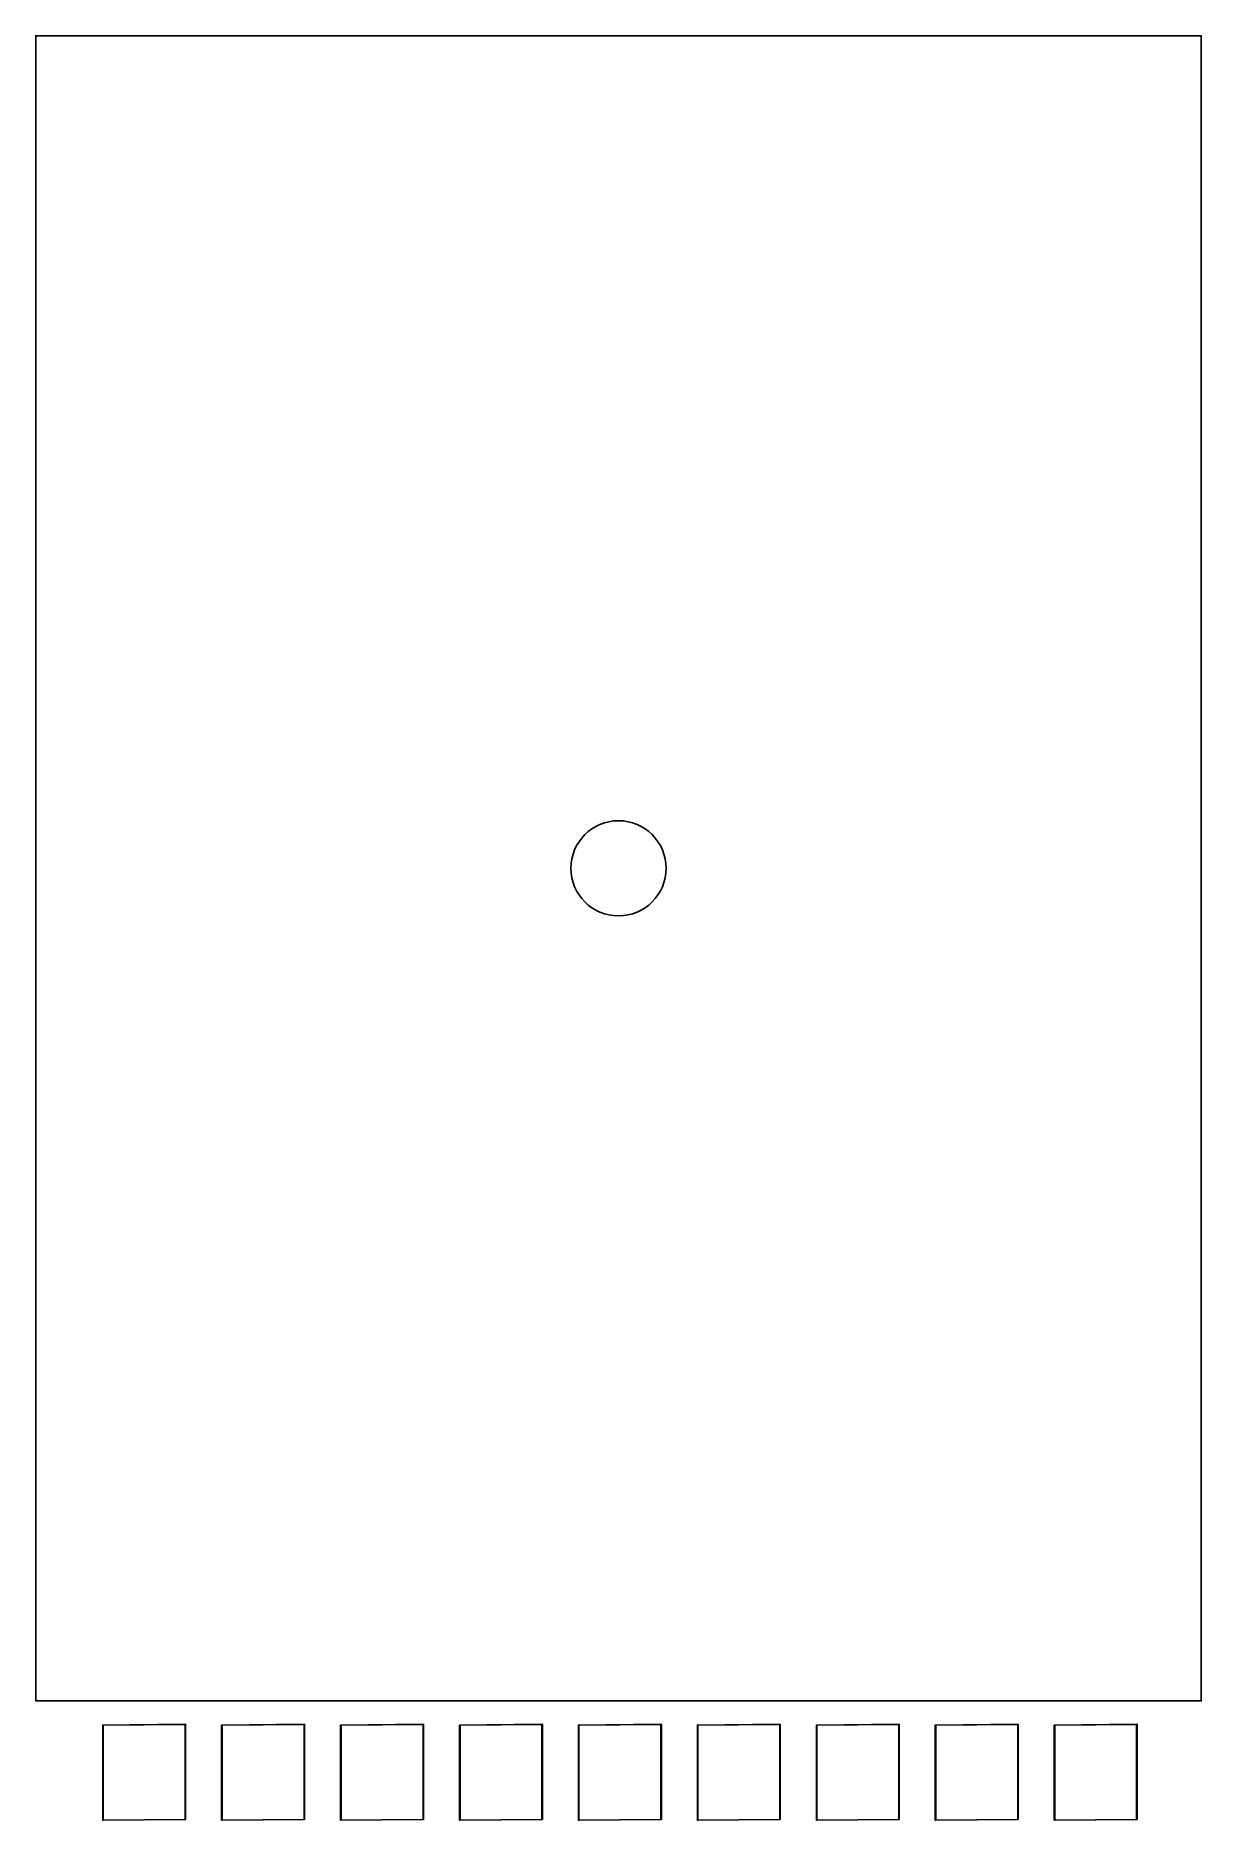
# Model space of a CAD drawing. Header units: metres. Extents: x -16.4 to 2.5, y -1.6 to 7.
# Drawn here: x -2.45 to 2.45, y -0.5 to 7 of the extents above; entities outside this region: 1.
import ezdxf

# ---------------------------------------------------------------- set-up
doc = ezdxf.new("R2010")
doc.units = ezdxf.units.M

msp = doc.modelspace()

# ---------------------------------------------------------------- linework, layer by layer
at = {"layer": 'Fixed Shading', "color": 9}
for points in [[(-1.82179, -0.09844, -1.33784), (-2.16821, -0.10193, -1.13787), (-2.16821, -0.50187, -1.14485), (-1.82179, -0.49838, -1.34482)], [(-1.82179, -0.49838, -1.34482), (-2.16821, -0.50187, -1.14485), (-2.16821, -0.10193, -1.13787), (-1.82179, -0.09844, -1.33784)], [(-1.82179, -0.09844, -1.33784), (-2.16621, -0.10199, -1.1344), (-2.16821, -0.10193, -1.13787)], [(-2.16821, -0.10193, -1.13787), (-2.16621, -0.10199, -1.1344), (-1.82179, -0.09844, -1.33784)], [(-1.82179, -0.09844, -0.83784), (-2.16821, -0.10193, -0.63787), (-2.16821, -0.50187, -0.64485), (-1.82179, -0.49838, -0.84482)], [(-1.82179, -0.49838, -0.84482), (-2.16821, -0.50187, -0.64485), (-2.16821, -0.10193, -0.63787), (-1.82179, -0.09844, -0.83784)], [(-1.82179, -0.09844, -0.83784), (-2.16621, -0.10199, -0.6344), (-2.16821, -0.10193, -0.63787)], [(-2.16821, -0.10193, -0.63787), (-2.16621, -0.10199, -0.6344), (-1.82179, -0.09844, -0.83784)], [(-1.82179, -0.09844, -0.33784), (-2.16821, -0.10193, -0.13787), (-2.16821, -0.50187, -0.14485), (-1.82179, -0.49838, -0.34482)], [(-1.82179, -0.49838, -0.34482), (-2.16821, -0.50187, -0.14485), (-2.16821, -0.10193, -0.13787), (-1.82179, -0.09844, -0.33784)], [(-1.82179, -0.09844, -0.33784), (-2.16621, -0.10199, -0.1344), (-2.16821, -0.10193, -0.13787)], [(-2.16821, -0.10193, -0.13787), (-2.16621, -0.10199, -0.1344), (-1.82179, -0.09844, -0.33784)], [(-1.82179, -0.09844, 0.16216), (-2.16821, -0.10193, 0.36213), (-2.16821, -0.50187, 0.35515), (-1.82179, -0.49838, 0.15518)], [(-1.82179, -0.49838, 0.15518), (-2.16821, -0.50187, 0.35515), (-2.16821, -0.10193, 0.36213), (-1.82179, -0.09844, 0.16216)], [(-1.82179, -0.09844, 0.16216), (-2.16621, -0.10199, 0.3656), (-2.16821, -0.10193, 0.36213)], [(-2.16821, -0.10193, 0.36213), (-2.16621, -0.10199, 0.3656), (-1.82179, -0.09844, 0.16216)], [(-1.82179, -0.09844, 0.66216), (-2.16821, -0.10193, 0.86213), (-2.16821, -0.50187, 0.85515), (-1.82179, -0.49838, 0.65518)], [(-1.82179, -0.49838, 0.65518), (-2.16821, -0.50187, 0.85515), (-2.16821, -0.10193, 0.86213), (-1.82179, -0.09844, 0.66216)], [(-1.82179, -0.09844, 0.66216), (-2.16621, -0.10199, 0.8656), (-2.16821, -0.10193, 0.86213)], [(-2.16821, -0.10193, 0.86213), (-2.16621, -0.10199, 0.8656), (-1.82179, -0.09844, 0.66216)], [(-1.82179, -0.09844, 1.16216), (-2.16821, -0.10193, 1.36213), (-2.16821, -0.50187, 1.35515), (-1.82179, -0.49838, 1.15518)], [(-1.82179, -0.49838, 1.15518), (-2.16821, -0.50187, 1.35515), (-2.16821, -0.10193, 1.36213), (-1.82179, -0.09844, 1.16216)], [(-1.82179, -0.09844, 1.16216), (-2.16621, -0.10199, 1.3656), (-2.16821, -0.10193, 1.36213)], [(-2.16821, -0.10193, 1.36213), (-2.16621, -0.10199, 1.3656), (-1.82179, -0.09844, 1.16216)], [(-2.16821, -0.10193, -1.13787), (-2.16621, -0.50193, -1.14138), (-2.16821, -0.50187, -1.14485)], [(-2.16821, -0.50187, -1.14485), (-2.16621, -0.50193, -1.14138), (-2.16821, -0.10193, -1.13787)], [(-2.16821, -0.10193, -0.63787), (-2.16621, -0.50193, -0.64138), (-2.16821, -0.50187, -0.64485)], [(-2.16821, -0.50187, -0.64485), (-2.16621, -0.50193, -0.64138), (-2.16821, -0.10193, -0.63787)], [(-2.16821, -0.10193, -0.13787), (-2.16621, -0.50193, -0.14138), (-2.16821, -0.50187, -0.14485)], [(-2.16821, -0.50187, -0.14485), (-2.16621, -0.50193, -0.14138), (-2.16821, -0.10193, -0.13787)], [(-2.16821, -0.10193, 0.36213), (-2.16621, -0.50193, 0.35862), (-2.16821, -0.50187, 0.35515)], [(-2.16821, -0.50187, 0.35515), (-2.16621, -0.50193, 0.35862), (-2.16821, -0.10193, 0.36213)], [(-2.16821, -0.10193, 0.86213), (-2.16621, -0.50193, 0.85862), (-2.16821, -0.50187, 0.85515)], [(-2.16821, -0.50187, 0.85515), (-2.16621, -0.50193, 0.85862), (-2.16821, -0.10193, 0.86213)], [(-2.16821, -0.10193, 1.36213), (-2.16621, -0.50193, 1.35862), (-2.16821, -0.50187, 1.35515)], [(-2.16821, -0.50187, 1.35515), (-2.16621, -0.50193, 1.35862), (-2.16821, -0.10193, 1.36213)], [(-1.81979, -0.49844, -1.34135), (-2.16621, -0.50193, -1.14138), (-2.16621, -0.10199, -1.1344), (-1.81979, -0.0985, -1.33437)], [(-1.81979, -0.0985, -1.33437), (-2.16621, -0.10199, -1.1344), (-2.16621, -0.50193, -1.14138), (-1.81979, -0.49844, -1.34135)], [(-1.81979, -0.49844, -0.84135), (-2.16621, -0.50193, -0.64138), (-2.16621, -0.10199, -0.6344), (-1.81979, -0.0985, -0.83437)], [(-1.81979, -0.0985, -0.83437), (-2.16621, -0.10199, -0.6344), (-2.16621, -0.50193, -0.64138), (-1.81979, -0.49844, -0.84135)], [(-1.81979, -0.49844, -0.34135), (-2.16621, -0.50193, -0.14138), (-2.16621, -0.10199, -0.1344), (-1.81979, -0.0985, -0.33437)], [(-1.81979, -0.0985, -0.33437), (-2.16621, -0.10199, -0.1344), (-2.16621, -0.50193, -0.14138), (-1.81979, -0.49844, -0.34135)], [(-1.81979, -0.49844, 0.15865), (-2.16621, -0.50193, 0.35862), (-2.16621, -0.10199, 0.3656), (-1.81979, -0.0985, 0.16563)], [(-1.81979, -0.0985, 0.16563), (-2.16621, -0.10199, 0.3656), (-2.16621, -0.50193, 0.35862), (-1.81979, -0.49844, 0.15865)], [(-1.81979, -0.49844, 0.65865), (-2.16621, -0.50193, 0.85862), (-2.16621, -0.10199, 0.8656), (-1.81979, -0.0985, 0.66563)], [(-1.81979, -0.0985, 0.66563), (-2.16621, -0.10199, 0.8656), (-2.16621, -0.50193, 0.85862), (-1.81979, -0.49844, 0.65865)], [(-1.81979, -0.49844, 1.15865), (-2.16621, -0.50193, 1.35862), (-2.16621, -0.10199, 1.3656), (-1.81979, -0.0985, 1.16563)], [(-1.81979, -0.0985, 1.16563), (-2.16621, -0.10199, 1.3656), (-2.16621, -0.50193, 1.35862), (-1.81979, -0.49844, 1.15865)], [(-1.82179, -0.49838, -1.34482), (-1.81979, -0.0985, -1.33437), (-1.82179, -0.09844, -1.33784)], [(-1.82179, -0.09844, -1.33784), (-1.81979, -0.0985, -1.33437), (-1.82179, -0.49838, -1.34482)], [(-1.82179, -0.49838, -0.84482), (-1.81979, -0.0985, -0.83437), (-1.82179, -0.09844, -0.83784)], [(-1.82179, -0.09844, -0.83784), (-1.81979, -0.0985, -0.83437), (-1.82179, -0.49838, -0.84482)], [(-1.82179, -0.49838, -0.34482), (-1.81979, -0.0985, -0.33437), (-1.82179, -0.09844, -0.33784)], [(-1.82179, -0.09844, -0.33784), (-1.81979, -0.0985, -0.33437), (-1.82179, -0.49838, -0.34482)], [(-1.82179, -0.49838, 0.15518), (-1.81979, -0.0985, 0.16563), (-1.82179, -0.09844, 0.16216)], [(-1.82179, -0.09844, 0.16216), (-1.81979, -0.0985, 0.16563), (-1.82179, -0.49838, 0.15518)], [(-1.82179, -0.49838, 0.65518), (-1.81979, -0.0985, 0.66563), (-1.82179, -0.09844, 0.66216)], [(-1.82179, -0.09844, 0.66216), (-1.81979, -0.0985, 0.66563), (-1.82179, -0.49838, 0.65518)], [(-1.82179, -0.49838, 1.15518), (-1.81979, -0.0985, 1.16563), (-1.82179, -0.09844, 1.16216)], [(-1.82179, -0.09844, 1.16216), (-1.81979, -0.0985, 1.16563), (-1.82179, -0.49838, 1.15518)], [(-1.32179, -0.09844, -1.33784), (-1.66821, -0.10193, -1.13787), (-1.66821, -0.50187, -1.14485), (-1.32179, -0.49838, -1.34482)], [(-1.32179, -0.49838, -1.34482), (-1.66821, -0.50187, -1.14485), (-1.66821, -0.10193, -1.13787), (-1.32179, -0.09844, -1.33784)], [(-1.32179, -0.09844, -1.33784), (-1.66621, -0.10199, -1.1344), (-1.66821, -0.10193, -1.13787)], [(-1.66821, -0.10193, -1.13787), (-1.66621, -0.10199, -1.1344), (-1.32179, -0.09844, -1.33784)], [(-1.32179, -0.09844, -0.83784), (-1.66821, -0.10193, -0.63787), (-1.66821, -0.50187, -0.64485), (-1.32179, -0.49838, -0.84482)], [(-1.32179, -0.49838, -0.84482), (-1.66821, -0.50187, -0.64485), (-1.66821, -0.10193, -0.63787), (-1.32179, -0.09844, -0.83784)], [(-1.32179, -0.09844, -0.83784), (-1.66621, -0.10199, -0.6344), (-1.66821, -0.10193, -0.63787)], [(-1.66821, -0.10193, -0.63787), (-1.66621, -0.10199, -0.6344), (-1.32179, -0.09844, -0.83784)], [(-1.32179, -0.09844, -0.33784), (-1.66821, -0.10193, -0.13787), (-1.66821, -0.50187, -0.14485), (-1.32179, -0.49838, -0.34482)], [(-1.32179, -0.49838, -0.34482), (-1.66821, -0.50187, -0.14485), (-1.66821, -0.10193, -0.13787), (-1.32179, -0.09844, -0.33784)], [(-1.32179, -0.09844, -0.33784), (-1.66621, -0.10199, -0.1344), (-1.66821, -0.10193, -0.13787)], [(-1.66821, -0.10193, -0.13787), (-1.66621, -0.10199, -0.1344), (-1.32179, -0.09844, -0.33784)], [(-1.32179, -0.09844, 0.16216), (-1.66821, -0.10193, 0.36213), (-1.66821, -0.50187, 0.35515), (-1.32179, -0.49838, 0.15518)], [(-1.32179, -0.49838, 0.15518), (-1.66821, -0.50187, 0.35515), (-1.66821, -0.10193, 0.36213), (-1.32179, -0.09844, 0.16216)], [(-1.32179, -0.09844, 0.16216), (-1.66621, -0.10199, 0.3656), (-1.66821, -0.10193, 0.36213)], [(-1.66821, -0.10193, 0.36213), (-1.66621, -0.10199, 0.3656), (-1.32179, -0.09844, 0.16216)], [(-1.32179, -0.09844, 0.66216), (-1.66821, -0.10193, 0.86213), (-1.66821, -0.50187, 0.85515), (-1.32179, -0.49838, 0.65518)], [(-1.32179, -0.49838, 0.65518), (-1.66821, -0.50187, 0.85515), (-1.66821, -0.10193, 0.86213), (-1.32179, -0.09844, 0.66216)], [(-1.32179, -0.09844, 0.66216), (-1.66621, -0.10199, 0.8656), (-1.66821, -0.10193, 0.86213)], [(-1.66821, -0.10193, 0.86213), (-1.66621, -0.10199, 0.8656), (-1.32179, -0.09844, 0.66216)], [(-1.32179, -0.09844, 1.16216), (-1.66821, -0.10193, 1.36213), (-1.66821, -0.50187, 1.35515), (-1.32179, -0.49838, 1.15518)], [(-1.32179, -0.49838, 1.15518), (-1.66821, -0.50187, 1.35515), (-1.66821, -0.10193, 1.36213), (-1.32179, -0.09844, 1.16216)], [(-1.32179, -0.09844, 1.16216), (-1.66621, -0.10199, 1.3656), (-1.66821, -0.10193, 1.36213)], [(-1.66821, -0.10193, 1.36213), (-1.66621, -0.10199, 1.3656), (-1.32179, -0.09844, 1.16216)], [(-1.66821, -0.10193, -1.13787), (-1.66621, -0.50193, -1.14138), (-1.66821, -0.50187, -1.14485)], [(-1.66821, -0.50187, -1.14485), (-1.66621, -0.50193, -1.14138), (-1.66821, -0.10193, -1.13787)], [(-1.66821, -0.10193, -0.63787), (-1.66621, -0.50193, -0.64138), (-1.66821, -0.50187, -0.64485)], [(-1.66821, -0.50187, -0.64485), (-1.66621, -0.50193, -0.64138), (-1.66821, -0.10193, -0.63787)], [(-1.66821, -0.10193, -0.13787), (-1.66621, -0.50193, -0.14138), (-1.66821, -0.50187, -0.14485)], [(-1.66821, -0.50187, -0.14485), (-1.66621, -0.50193, -0.14138), (-1.66821, -0.10193, -0.13787)], [(-1.66821, -0.10193, 0.36213), (-1.66621, -0.50193, 0.35862), (-1.66821, -0.50187, 0.35515)], [(-1.66821, -0.50187, 0.35515), (-1.66621, -0.50193, 0.35862), (-1.66821, -0.10193, 0.36213)], [(-1.66821, -0.10193, 0.86213), (-1.66621, -0.50193, 0.85862), (-1.66821, -0.50187, 0.85515)], [(-1.66821, -0.50187, 0.85515), (-1.66621, -0.50193, 0.85862), (-1.66821, -0.10193, 0.86213)], [(-1.66821, -0.10193, 1.36213), (-1.66621, -0.50193, 1.35862), (-1.66821, -0.50187, 1.35515)], [(-1.66821, -0.50187, 1.35515), (-1.66621, -0.50193, 1.35862), (-1.66821, -0.10193, 1.36213)], [(-1.31979, -0.49844, -1.34135), (-1.66621, -0.50193, -1.14138), (-1.66621, -0.10199, -1.1344), (-1.31979, -0.0985, -1.33437)], [(-1.31979, -0.0985, -1.33437), (-1.66621, -0.10199, -1.1344), (-1.66621, -0.50193, -1.14138), (-1.31979, -0.49844, -1.34135)], [(-1.31979, -0.49844, -0.84135), (-1.66621, -0.50193, -0.64138), (-1.66621, -0.10199, -0.6344), (-1.31979, -0.0985, -0.83437)], [(-1.31979, -0.0985, -0.83437), (-1.66621, -0.10199, -0.6344), (-1.66621, -0.50193, -0.64138), (-1.31979, -0.49844, -0.84135)], [(-1.31979, -0.49844, -0.34135), (-1.66621, -0.50193, -0.14138), (-1.66621, -0.10199, -0.1344), (-1.31979, -0.0985, -0.33437)], [(-1.31979, -0.0985, -0.33437), (-1.66621, -0.10199, -0.1344), (-1.66621, -0.50193, -0.14138), (-1.31979, -0.49844, -0.34135)], [(-1.31979, -0.49844, 0.15865), (-1.66621, -0.50193, 0.35862), (-1.66621, -0.10199, 0.3656), (-1.31979, -0.0985, 0.16563)], [(-1.31979, -0.0985, 0.16563), (-1.66621, -0.10199, 0.3656), (-1.66621, -0.50193, 0.35862), (-1.31979, -0.49844, 0.15865)], [(-1.31979, -0.49844, 0.65865), (-1.66621, -0.50193, 0.85862), (-1.66621, -0.10199, 0.8656), (-1.31979, -0.0985, 0.66563)], [(-1.31979, -0.0985, 0.66563), (-1.66621, -0.10199, 0.8656), (-1.66621, -0.50193, 0.85862), (-1.31979, -0.49844, 0.65865)], [(-1.31979, -0.49844, 1.15865), (-1.66621, -0.50193, 1.35862), (-1.66621, -0.10199, 1.3656), (-1.31979, -0.0985, 1.16563)], [(-1.31979, -0.0985, 1.16563), (-1.66621, -0.10199, 1.3656), (-1.66621, -0.50193, 1.35862), (-1.31979, -0.49844, 1.15865)], [(-1.32179, -0.49838, -1.34482), (-1.31979, -0.0985, -1.33437), (-1.32179, -0.09844, -1.33784)], [(-1.32179, -0.09844, -1.33784), (-1.31979, -0.0985, -1.33437), (-1.32179, -0.49838, -1.34482)], [(-1.32179, -0.49838, -0.84482), (-1.31979, -0.0985, -0.83437), (-1.32179, -0.09844, -0.83784)], [(-1.32179, -0.09844, -0.83784), (-1.31979, -0.0985, -0.83437), (-1.32179, -0.49838, -0.84482)], [(-1.32179, -0.49838, -0.34482), (-1.31979, -0.0985, -0.33437), (-1.32179, -0.09844, -0.33784)], [(-1.32179, -0.09844, -0.33784), (-1.31979, -0.0985, -0.33437), (-1.32179, -0.49838, -0.34482)], [(-1.32179, -0.49838, 0.15518), (-1.31979, -0.0985, 0.16563), (-1.32179, -0.09844, 0.16216)], [(-1.32179, -0.09844, 0.16216), (-1.31979, -0.0985, 0.16563), (-1.32179, -0.49838, 0.15518)], [(-1.32179, -0.49838, 0.65518), (-1.31979, -0.0985, 0.66563), (-1.32179, -0.09844, 0.66216)], [(-1.32179, -0.09844, 0.66216), (-1.31979, -0.0985, 0.66563), (-1.32179, -0.49838, 0.65518)], [(-1.32179, -0.49838, 1.15518), (-1.31979, -0.0985, 1.16563), (-1.32179, -0.09844, 1.16216)], [(-1.32179, -0.09844, 1.16216), (-1.31979, -0.0985, 1.16563), (-1.32179, -0.49838, 1.15518)], [(-0.82179, -0.09844, -1.33784), (-1.16821, -0.10193, -1.13787), (-1.16821, -0.50187, -1.14485), (-0.82179, -0.49838, -1.34482)], [(-0.82179, -0.49838, -1.34482), (-1.16821, -0.50187, -1.14485), (-1.16821, -0.10193, -1.13787), (-0.82179, -0.09844, -1.33784)], [(-0.82179, -0.09844, -1.33784), (-1.16621, -0.10199, -1.1344), (-1.16821, -0.10193, -1.13787)], [(-1.16821, -0.10193, -1.13787), (-1.16621, -0.10199, -1.1344), (-0.82179, -0.09844, -1.33784)], [(-0.82179, -0.09844, -0.83784), (-1.16821, -0.10193, -0.63787), (-1.16821, -0.50187, -0.64485), (-0.82179, -0.49838, -0.84482)], [(-0.82179, -0.49838, -0.84482), (-1.16821, -0.50187, -0.64485), (-1.16821, -0.10193, -0.63787), (-0.82179, -0.09844, -0.83784)], [(-0.82179, -0.09844, -0.83784), (-1.16621, -0.10199, -0.6344), (-1.16821, -0.10193, -0.63787)], [(-1.16821, -0.10193, -0.63787), (-1.16621, -0.10199, -0.6344), (-0.82179, -0.09844, -0.83784)], [(-0.82179, -0.09844, -0.33784), (-1.16821, -0.10193, -0.13787), (-1.16821, -0.50187, -0.14485), (-0.82179, -0.49838, -0.34482)], [(-0.82179, -0.49838, -0.34482), (-1.16821, -0.50187, -0.14485), (-1.16821, -0.10193, -0.13787), (-0.82179, -0.09844, -0.33784)], [(-0.82179, -0.09844, -0.33784), (-1.16621, -0.10199, -0.1344), (-1.16821, -0.10193, -0.13787)], [(-1.16821, -0.10193, -0.13787), (-1.16621, -0.10199, -0.1344), (-0.82179, -0.09844, -0.33784)], [(-0.82179, -0.09844, 0.16216), (-1.16821, -0.10193, 0.36213), (-1.16821, -0.50187, 0.35515), (-0.82179, -0.49838, 0.15518)], [(-0.82179, -0.49838, 0.15518), (-1.16821, -0.50187, 0.35515), (-1.16821, -0.10193, 0.36213), (-0.82179, -0.09844, 0.16216)], [(-0.82179, -0.09844, 0.16216), (-1.16621, -0.10199, 0.3656), (-1.16821, -0.10193, 0.36213)], [(-1.16821, -0.10193, 0.36213), (-1.16621, -0.10199, 0.3656), (-0.82179, -0.09844, 0.16216)], [(-0.82179, -0.09844, 0.66216), (-1.16821, -0.10193, 0.86213), (-1.16821, -0.50187, 0.85515), (-0.82179, -0.49838, 0.65518)], [(-0.82179, -0.49838, 0.65518), (-1.16821, -0.50187, 0.85515), (-1.16821, -0.10193, 0.86213), (-0.82179, -0.09844, 0.66216)], [(-0.82179, -0.09844, 0.66216), (-1.16621, -0.10199, 0.8656), (-1.16821, -0.10193, 0.86213)], [(-1.16821, -0.10193, 0.86213), (-1.16621, -0.10199, 0.8656), (-0.82179, -0.09844, 0.66216)], [(-0.82179, -0.09844, 1.16216), (-1.16821, -0.10193, 1.36213), (-1.16821, -0.50187, 1.35515), (-0.82179, -0.49838, 1.15518)], [(-0.82179, -0.49838, 1.15518), (-1.16821, -0.50187, 1.35515), (-1.16821, -0.10193, 1.36213), (-0.82179, -0.09844, 1.16216)], [(-0.82179, -0.09844, 1.16216), (-1.16621, -0.10199, 1.3656), (-1.16821, -0.10193, 1.36213)], [(-1.16821, -0.10193, 1.36213), (-1.16621, -0.10199, 1.3656), (-0.82179, -0.09844, 1.16216)], [(-1.16821, -0.10193, -1.13787), (-1.16621, -0.50193, -1.14138), (-1.16821, -0.50187, -1.14485)], [(-1.16821, -0.50187, -1.14485), (-1.16621, -0.50193, -1.14138), (-1.16821, -0.10193, -1.13787)], [(-1.16821, -0.10193, -0.63787), (-1.16621, -0.50193, -0.64138), (-1.16821, -0.50187, -0.64485)], [(-1.16821, -0.50187, -0.64485), (-1.16621, -0.50193, -0.64138), (-1.16821, -0.10193, -0.63787)], [(-1.16821, -0.10193, -0.13787), (-1.16621, -0.50193, -0.14138), (-1.16821, -0.50187, -0.14485)], [(-1.16821, -0.50187, -0.14485), (-1.16621, -0.50193, -0.14138), (-1.16821, -0.10193, -0.13787)], [(-1.16821, -0.10193, 0.36213), (-1.16621, -0.50193, 0.35862), (-1.16821, -0.50187, 0.35515)], [(-1.16821, -0.50187, 0.35515), (-1.16621, -0.50193, 0.35862), (-1.16821, -0.10193, 0.36213)], [(-1.16821, -0.10193, 0.86213), (-1.16621, -0.50193, 0.85862), (-1.16821, -0.50187, 0.85515)], [(-1.16821, -0.50187, 0.85515), (-1.16621, -0.50193, 0.85862), (-1.16821, -0.10193, 0.86213)], [(-1.16821, -0.10193, 1.36213), (-1.16621, -0.50193, 1.35862), (-1.16821, -0.50187, 1.35515)], [(-1.16821, -0.50187, 1.35515), (-1.16621, -0.50193, 1.35862), (-1.16821, -0.10193, 1.36213)], [(-0.81979, -0.49844, -1.34135), (-1.16621, -0.50193, -1.14138), (-1.16621, -0.10199, -1.1344), (-0.81979, -0.0985, -1.33437)], [(-0.81979, -0.0985, -1.33437), (-1.16621, -0.10199, -1.1344), (-1.16621, -0.50193, -1.14138), (-0.81979, -0.49844, -1.34135)], [(-0.81979, -0.49844, -0.84135), (-1.16621, -0.50193, -0.64138), (-1.16621, -0.10199, -0.6344), (-0.81979, -0.0985, -0.83437)], [(-0.81979, -0.0985, -0.83437), (-1.16621, -0.10199, -0.6344), (-1.16621, -0.50193, -0.64138), (-0.81979, -0.49844, -0.84135)], [(-0.81979, -0.49844, -0.34135), (-1.16621, -0.50193, -0.14138), (-1.16621, -0.10199, -0.1344), (-0.81979, -0.0985, -0.33437)], [(-0.81979, -0.0985, -0.33437), (-1.16621, -0.10199, -0.1344), (-1.16621, -0.50193, -0.14138), (-0.81979, -0.49844, -0.34135)], [(-0.81979, -0.49844, 0.15865), (-1.16621, -0.50193, 0.35862), (-1.16621, -0.10199, 0.3656), (-0.81979, -0.0985, 0.16563)], [(-0.81979, -0.0985, 0.16563), (-1.16621, -0.10199, 0.3656), (-1.16621, -0.50193, 0.35862), (-0.81979, -0.49844, 0.15865)], [(-0.81979, -0.49844, 0.65865), (-1.16621, -0.50193, 0.85862), (-1.16621, -0.10199, 0.8656), (-0.81979, -0.0985, 0.66563)], [(-0.81979, -0.0985, 0.66563), (-1.16621, -0.10199, 0.8656), (-1.16621, -0.50193, 0.85862), (-0.81979, -0.49844, 0.65865)], [(-0.81979, -0.49844, 1.15865), (-1.16621, -0.50193, 1.35862), (-1.16621, -0.10199, 1.3656), (-0.81979, -0.0985, 1.16563)], [(-0.81979, -0.0985, 1.16563), (-1.16621, -0.10199, 1.3656), (-1.16621, -0.50193, 1.35862), (-0.81979, -0.49844, 1.15865)], [(-0.82179, -0.49838, -1.34482), (-0.81979, -0.0985, -1.33437), (-0.82179, -0.09844, -1.33784)], [(-0.82179, -0.09844, -1.33784), (-0.81979, -0.0985, -1.33437), (-0.82179, -0.49838, -1.34482)], [(-0.82179, -0.49838, -0.84482), (-0.81979, -0.0985, -0.83437), (-0.82179, -0.09844, -0.83784)], [(-0.82179, -0.09844, -0.83784), (-0.81979, -0.0985, -0.83437), (-0.82179, -0.49838, -0.84482)], [(-0.82179, -0.49838, -0.34482), (-0.81979, -0.0985, -0.33437), (-0.82179, -0.09844, -0.33784)], [(-0.82179, -0.09844, -0.33784), (-0.81979, -0.0985, -0.33437), (-0.82179, -0.49838, -0.34482)], [(-0.82179, -0.49838, 0.15518), (-0.81979, -0.0985, 0.16563), (-0.82179, -0.09844, 0.16216)], [(-0.82179, -0.09844, 0.16216), (-0.81979, -0.0985, 0.16563), (-0.82179, -0.49838, 0.15518)], [(-0.82179, -0.49838, 0.65518), (-0.81979, -0.0985, 0.66563), (-0.82179, -0.09844, 0.66216)], [(-0.82179, -0.09844, 0.66216), (-0.81979, -0.0985, 0.66563), (-0.82179, -0.49838, 0.65518)], [(-0.82179, -0.49838, 1.15518), (-0.81979, -0.0985, 1.16563), (-0.82179, -0.09844, 1.16216)], [(-0.82179, -0.09844, 1.16216), (-0.81979, -0.0985, 1.16563), (-0.82179, -0.49838, 1.15518)], [(-0.32179, -0.09844, -1.33784), (-0.66821, -0.10193, -1.13787), (-0.66821, -0.50187, -1.14485), (-0.32179, -0.49838, -1.34482)], [(-0.32179, -0.49838, -1.34482), (-0.66821, -0.50187, -1.14485), (-0.66821, -0.10193, -1.13787), (-0.32179, -0.09844, -1.33784)], [(-0.32179, -0.09844, -1.33784), (-0.66621, -0.10199, -1.1344), (-0.66821, -0.10193, -1.13787)], [(-0.66821, -0.10193, -1.13787), (-0.66621, -0.10199, -1.1344), (-0.32179, -0.09844, -1.33784)], [(-0.32179, -0.09844, -0.83784), (-0.66821, -0.10193, -0.63787), (-0.66821, -0.50187, -0.64485), (-0.32179, -0.49838, -0.84482)], [(-0.32179, -0.49838, -0.84482), (-0.66821, -0.50187, -0.64485), (-0.66821, -0.10193, -0.63787), (-0.32179, -0.09844, -0.83784)], [(-0.32179, -0.09844, -0.83784), (-0.66621, -0.10199, -0.6344), (-0.66821, -0.10193, -0.63787)], [(-0.66821, -0.10193, -0.63787), (-0.66621, -0.10199, -0.6344), (-0.32179, -0.09844, -0.83784)], [(-0.32179, -0.09844, -0.33784), (-0.66821, -0.10193, -0.13787), (-0.66821, -0.50187, -0.14485), (-0.32179, -0.49838, -0.34482)], [(-0.32179, -0.49838, -0.34482), (-0.66821, -0.50187, -0.14485), (-0.66821, -0.10193, -0.13787), (-0.32179, -0.09844, -0.33784)], [(-0.32179, -0.09844, -0.33784), (-0.66621, -0.10199, -0.1344), (-0.66821, -0.10193, -0.13787)], [(-0.66821, -0.10193, -0.13787), (-0.66621, -0.10199, -0.1344), (-0.32179, -0.09844, -0.33784)], [(-0.32179, -0.09844, 0.16216), (-0.66821, -0.10193, 0.36213), (-0.66821, -0.50187, 0.35515), (-0.32179, -0.49838, 0.15518)], [(-0.32179, -0.49838, 0.15518), (-0.66821, -0.50187, 0.35515), (-0.66821, -0.10193, 0.36213), (-0.32179, -0.09844, 0.16216)], [(-0.32179, -0.09844, 0.16216), (-0.66621, -0.10199, 0.3656), (-0.66821, -0.10193, 0.36213)], [(-0.66821, -0.10193, 0.36213), (-0.66621, -0.10199, 0.3656), (-0.32179, -0.09844, 0.16216)], [(-0.32179, -0.09844, 0.66216), (-0.66821, -0.10193, 0.86213), (-0.66821, -0.50187, 0.85515), (-0.32179, -0.49838, 0.65518)], [(-0.32179, -0.49838, 0.65518), (-0.66821, -0.50187, 0.85515), (-0.66821, -0.10193, 0.86213), (-0.32179, -0.09844, 0.66216)], [(-0.32179, -0.09844, 0.66216), (-0.66621, -0.10199, 0.8656), (-0.66821, -0.10193, 0.86213)], [(-0.66821, -0.10193, 0.86213), (-0.66621, -0.10199, 0.8656), (-0.32179, -0.09844, 0.66216)], [(-0.32179, -0.09844, 1.16216), (-0.66821, -0.10193, 1.36213), (-0.66821, -0.50187, 1.35515), (-0.32179, -0.49838, 1.15518)], [(-0.32179, -0.49838, 1.15518), (-0.66821, -0.50187, 1.35515), (-0.66821, -0.10193, 1.36213), (-0.32179, -0.09844, 1.16216)], [(-0.32179, -0.09844, 1.16216), (-0.66621, -0.10199, 1.3656), (-0.66821, -0.10193, 1.36213)], [(-0.66821, -0.10193, 1.36213), (-0.66621, -0.10199, 1.3656), (-0.32179, -0.09844, 1.16216)], [(-0.66821, -0.10193, -1.13787), (-0.66621, -0.50193, -1.14138), (-0.66821, -0.50187, -1.14485)], [(-0.66821, -0.50187, -1.14485), (-0.66621, -0.50193, -1.14138), (-0.66821, -0.10193, -1.13787)], [(-0.66821, -0.10193, -0.63787), (-0.66621, -0.50193, -0.64138), (-0.66821, -0.50187, -0.64485)], [(-0.66821, -0.50187, -0.64485), (-0.66621, -0.50193, -0.64138), (-0.66821, -0.10193, -0.63787)], [(-0.66821, -0.10193, -0.13787), (-0.66621, -0.50193, -0.14138), (-0.66821, -0.50187, -0.14485)], [(-0.66821, -0.50187, -0.14485), (-0.66621, -0.50193, -0.14138), (-0.66821, -0.10193, -0.13787)], [(-0.66821, -0.10193, 0.36213), (-0.66621, -0.50193, 0.35862), (-0.66821, -0.50187, 0.35515)], [(-0.66821, -0.50187, 0.35515), (-0.66621, -0.50193, 0.35862), (-0.66821, -0.10193, 0.36213)], [(-0.66821, -0.10193, 0.86213), (-0.66621, -0.50193, 0.85862), (-0.66821, -0.50187, 0.85515)], [(-0.66821, -0.50187, 0.85515), (-0.66621, -0.50193, 0.85862), (-0.66821, -0.10193, 0.86213)], [(-0.66821, -0.10193, 1.36213), (-0.66621, -0.50193, 1.35862), (-0.66821, -0.50187, 1.35515)], [(-0.66821, -0.50187, 1.35515), (-0.66621, -0.50193, 1.35862), (-0.66821, -0.10193, 1.36213)], [(-0.31979, -0.49844, -1.34135), (-0.66621, -0.50193, -1.14138), (-0.66621, -0.10199, -1.1344), (-0.31979, -0.0985, -1.33437)], [(-0.31979, -0.0985, -1.33437), (-0.66621, -0.10199, -1.1344), (-0.66621, -0.50193, -1.14138), (-0.31979, -0.49844, -1.34135)], [(-0.31979, -0.49844, -0.84135), (-0.66621, -0.50193, -0.64138), (-0.66621, -0.10199, -0.6344), (-0.31979, -0.0985, -0.83437)], [(-0.31979, -0.0985, -0.83437), (-0.66621, -0.10199, -0.6344), (-0.66621, -0.50193, -0.64138), (-0.31979, -0.49844, -0.84135)], [(-0.31979, -0.49844, -0.34135), (-0.66621, -0.50193, -0.14138), (-0.66621, -0.10199, -0.1344), (-0.31979, -0.0985, -0.33437)], [(-0.31979, -0.0985, -0.33437), (-0.66621, -0.10199, -0.1344), (-0.66621, -0.50193, -0.14138), (-0.31979, -0.49844, -0.34135)], [(-0.31979, -0.49844, 0.15865), (-0.66621, -0.50193, 0.35862), (-0.66621, -0.10199, 0.3656), (-0.31979, -0.0985, 0.16563)], [(-0.31979, -0.0985, 0.16563), (-0.66621, -0.10199, 0.3656), (-0.66621, -0.50193, 0.35862), (-0.31979, -0.49844, 0.15865)], [(-0.31979, -0.49844, 0.65865), (-0.66621, -0.50193, 0.85862), (-0.66621, -0.10199, 0.8656), (-0.31979, -0.0985, 0.66563)], [(-0.31979, -0.0985, 0.66563), (-0.66621, -0.10199, 0.8656), (-0.66621, -0.50193, 0.85862), (-0.31979, -0.49844, 0.65865)], [(-0.31979, -0.49844, 1.15865), (-0.66621, -0.50193, 1.35862), (-0.66621, -0.10199, 1.3656), (-0.31979, -0.0985, 1.16563)], [(-0.31979, -0.0985, 1.16563), (-0.66621, -0.10199, 1.3656), (-0.66621, -0.50193, 1.35862), (-0.31979, -0.49844, 1.15865)], [(-0.32179, -0.49838, -1.34482), (-0.31979, -0.0985, -1.33437), (-0.32179, -0.09844, -1.33784)], [(-0.32179, -0.09844, -1.33784), (-0.31979, -0.0985, -1.33437), (-0.32179, -0.49838, -1.34482)], [(-0.32179, -0.49838, -0.84482), (-0.31979, -0.0985, -0.83437), (-0.32179, -0.09844, -0.83784)], [(-0.32179, -0.09844, -0.83784), (-0.31979, -0.0985, -0.83437), (-0.32179, -0.49838, -0.84482)], [(-0.32179, -0.49838, -0.34482), (-0.31979, -0.0985, -0.33437), (-0.32179, -0.09844, -0.33784)], [(-0.32179, -0.09844, -0.33784), (-0.31979, -0.0985, -0.33437), (-0.32179, -0.49838, -0.34482)], [(-0.32179, -0.49838, 0.15518), (-0.31979, -0.0985, 0.16563), (-0.32179, -0.09844, 0.16216)], [(-0.32179, -0.09844, 0.16216), (-0.31979, -0.0985, 0.16563), (-0.32179, -0.49838, 0.15518)], [(-0.32179, -0.49838, 0.65518), (-0.31979, -0.0985, 0.66563), (-0.32179, -0.09844, 0.66216)], [(-0.32179, -0.09844, 0.66216), (-0.31979, -0.0985, 0.66563), (-0.32179, -0.49838, 0.65518)], [(-0.32179, -0.49838, 1.15518), (-0.31979, -0.0985, 1.16563), (-0.32179, -0.09844, 1.16216)], [(-0.32179, -0.09844, 1.16216), (-0.31979, -0.0985, 1.16563), (-0.32179, -0.49838, 1.15518)], [(0.17821, -0.09844, -1.33784), (-0.16821, -0.10193, -1.13787), (-0.16821, -0.50187, -1.14485), (0.17821, -0.49838, -1.34482)], [(0.17821, -0.49838, -1.34482), (-0.16821, -0.50187, -1.14485), (-0.16821, -0.10193, -1.13787), (0.17821, -0.09844, -1.33784)], [(0.17821, -0.09844, -1.33784), (-0.16621, -0.10199, -1.1344), (-0.16821, -0.10193, -1.13787)], [(-0.16821, -0.10193, -1.13787), (-0.16621, -0.10199, -1.1344), (0.17821, -0.09844, -1.33784)], [(0.17821, -0.09844, -0.83784), (-0.16821, -0.10193, -0.63787), (-0.16821, -0.50187, -0.64485), (0.17821, -0.49838, -0.84482)], [(0.17821, -0.49838, -0.84482), (-0.16821, -0.50187, -0.64485), (-0.16821, -0.10193, -0.63787), (0.17821, -0.09844, -0.83784)], [(0.17821, -0.09844, -0.83784), (-0.16621, -0.10199, -0.6344), (-0.16821, -0.10193, -0.63787)], [(-0.16821, -0.10193, -0.63787), (-0.16621, -0.10199, -0.6344), (0.17821, -0.09844, -0.83784)], [(0.17821, -0.09844, -0.33784), (-0.16821, -0.10193, -0.13787), (-0.16821, -0.50187, -0.14485), (0.17821, -0.49838, -0.34482)], [(0.17821, -0.49838, -0.34482), (-0.16821, -0.50187, -0.14485), (-0.16821, -0.10193, -0.13787), (0.17821, -0.09844, -0.33784)], [(0.17821, -0.09844, -0.33784), (-0.16621, -0.10199, -0.1344), (-0.16821, -0.10193, -0.13787)], [(-0.16821, -0.10193, -0.13787), (-0.16621, -0.10199, -0.1344), (0.17821, -0.09844, -0.33784)], [(0.17821, -0.09844, 0.16216), (-0.16821, -0.10193, 0.36213), (-0.16821, -0.50187, 0.35515), (0.17821, -0.49838, 0.15518)], [(0.17821, -0.49838, 0.15518), (-0.16821, -0.50187, 0.35515), (-0.16821, -0.10193, 0.36213), (0.17821, -0.09844, 0.16216)], [(0.17821, -0.09844, 0.16216), (-0.16621, -0.10199, 0.3656), (-0.16821, -0.10193, 0.36213)], [(-0.16821, -0.10193, 0.36213), (-0.16621, -0.10199, 0.3656), (0.17821, -0.09844, 0.16216)], [(0.17821, -0.09844, 0.66216), (-0.16821, -0.10193, 0.86213), (-0.16821, -0.50187, 0.85515), (0.17821, -0.49838, 0.65518)], [(0.17821, -0.49838, 0.65518), (-0.16821, -0.50187, 0.85515), (-0.16821, -0.10193, 0.86213), (0.17821, -0.09844, 0.66216)], [(0.17821, -0.09844, 0.66216), (-0.16621, -0.10199, 0.8656), (-0.16821, -0.10193, 0.86213)], [(-0.16821, -0.10193, 0.86213), (-0.16621, -0.10199, 0.8656), (0.17821, -0.09844, 0.66216)], [(0.17821, -0.09844, 1.16216), (-0.16821, -0.10193, 1.36213), (-0.16821, -0.50187, 1.35515), (0.17821, -0.49838, 1.15518)], [(0.17821, -0.49838, 1.15518), (-0.16821, -0.50187, 1.35515), (-0.16821, -0.10193, 1.36213), (0.17821, -0.09844, 1.16216)], [(0.17821, -0.09844, 1.16216), (-0.16621, -0.10199, 1.3656), (-0.16821, -0.10193, 1.36213)], [(-0.16821, -0.10193, 1.36213), (-0.16621, -0.10199, 1.3656), (0.17821, -0.09844, 1.16216)], [(-0.16821, -0.10193, -1.13787), (-0.16621, -0.50193, -1.14138), (-0.16821, -0.50187, -1.14485)], [(-0.16821, -0.50187, -1.14485), (-0.16621, -0.50193, -1.14138), (-0.16821, -0.10193, -1.13787)], [(-0.16821, -0.10193, -0.63787), (-0.16621, -0.50193, -0.64138), (-0.16821, -0.50187, -0.64485)], [(-0.16821, -0.50187, -0.64485), (-0.16621, -0.50193, -0.64138), (-0.16821, -0.10193, -0.63787)], [(-0.16821, -0.10193, -0.13787), (-0.16621, -0.50193, -0.14138), (-0.16821, -0.50187, -0.14485)], [(-0.16821, -0.50187, -0.14485), (-0.16621, -0.50193, -0.14138), (-0.16821, -0.10193, -0.13787)], [(-0.16821, -0.10193, 0.36213), (-0.16621, -0.50193, 0.35862), (-0.16821, -0.50187, 0.35515)], [(-0.16821, -0.50187, 0.35515), (-0.16621, -0.50193, 0.35862), (-0.16821, -0.10193, 0.36213)], [(-0.16821, -0.10193, 0.86213), (-0.16621, -0.50193, 0.85862), (-0.16821, -0.50187, 0.85515)], [(-0.16821, -0.50187, 0.85515), (-0.16621, -0.50193, 0.85862), (-0.16821, -0.10193, 0.86213)], [(-0.16821, -0.10193, 1.36213), (-0.16621, -0.50193, 1.35862), (-0.16821, -0.50187, 1.35515)], [(-0.16821, -0.50187, 1.35515), (-0.16621, -0.50193, 1.35862), (-0.16821, -0.10193, 1.36213)], [(0.18021, -0.49844, -1.34135), (-0.16621, -0.50193, -1.14138), (-0.16621, -0.10199, -1.1344), (0.18021, -0.0985, -1.33437)], [(0.18021, -0.0985, -1.33437), (-0.16621, -0.10199, -1.1344), (-0.16621, -0.50193, -1.14138), (0.18021, -0.49844, -1.34135)], [(0.18021, -0.49844, -0.84135), (-0.16621, -0.50193, -0.64138), (-0.16621, -0.10199, -0.6344), (0.18021, -0.0985, -0.83437)], [(0.18021, -0.0985, -0.83437), (-0.16621, -0.10199, -0.6344), (-0.16621, -0.50193, -0.64138), (0.18021, -0.49844, -0.84135)], [(0.18021, -0.49844, -0.34135), (-0.16621, -0.50193, -0.14138), (-0.16621, -0.10199, -0.1344), (0.18021, -0.0985, -0.33437)], [(0.18021, -0.0985, -0.33437), (-0.16621, -0.10199, -0.1344), (-0.16621, -0.50193, -0.14138), (0.18021, -0.49844, -0.34135)], [(0.18021, -0.49844, 0.15865), (-0.16621, -0.50193, 0.35862), (-0.16621, -0.10199, 0.3656), (0.18021, -0.0985, 0.16563)], [(0.18021, -0.0985, 0.16563), (-0.16621, -0.10199, 0.3656), (-0.16621, -0.50193, 0.35862), (0.18021, -0.49844, 0.15865)], [(0.18021, -0.49844, 0.65865), (-0.16621, -0.50193, 0.85862), (-0.16621, -0.10199, 0.8656), (0.18021, -0.0985, 0.66563)], [(0.18021, -0.0985, 0.66563), (-0.16621, -0.10199, 0.8656), (-0.16621, -0.50193, 0.85862), (0.18021, -0.49844, 0.65865)], [(0.18021, -0.49844, 1.15865), (-0.16621, -0.50193, 1.35862), (-0.16621, -0.10199, 1.3656), (0.18021, -0.0985, 1.16563)], [(0.18021, -0.0985, 1.16563), (-0.16621, -0.10199, 1.3656), (-0.16621, -0.50193, 1.35862), (0.18021, -0.49844, 1.15865)], [(0.17821, -0.49838, -1.34482), (0.18021, -0.0985, -1.33437), (0.17821, -0.09844, -1.33784)], [(0.17821, -0.09844, -1.33784), (0.18021, -0.0985, -1.33437), (0.17821, -0.49838, -1.34482)], [(0.17821, -0.49838, -0.84482), (0.18021, -0.0985, -0.83437), (0.17821, -0.09844, -0.83784)], [(0.17821, -0.09844, -0.83784), (0.18021, -0.0985, -0.83437), (0.17821, -0.49838, -0.84482)], [(0.17821, -0.49838, -0.34482), (0.18021, -0.0985, -0.33437), (0.17821, -0.09844, -0.33784)], [(0.17821, -0.09844, -0.33784), (0.18021, -0.0985, -0.33437), (0.17821, -0.49838, -0.34482)], [(0.17821, -0.49838, 0.15518), (0.18021, -0.0985, 0.16563), (0.17821, -0.09844, 0.16216)], [(0.17821, -0.09844, 0.16216), (0.18021, -0.0985, 0.16563), (0.17821, -0.49838, 0.15518)], [(0.17821, -0.49838, 0.65518), (0.18021, -0.0985, 0.66563), (0.17821, -0.09844, 0.66216)], [(0.17821, -0.09844, 0.66216), (0.18021, -0.0985, 0.66563), (0.17821, -0.49838, 0.65518)], [(0.17821, -0.49838, 1.15518), (0.18021, -0.0985, 1.16563), (0.17821, -0.09844, 1.16216)], [(0.17821, -0.09844, 1.16216), (0.18021, -0.0985, 1.16563), (0.17821, -0.49838, 1.15518)], [(0.67821, -0.09844, -1.33784), (0.33179, -0.10193, -1.13787), (0.33179, -0.50187, -1.14485), (0.67821, -0.49838, -1.34482)], [(0.67821, -0.49838, -1.34482), (0.33179, -0.50187, -1.14485), (0.33179, -0.10193, -1.13787), (0.67821, -0.09844, -1.33784)], [(0.67821, -0.09844, -1.33784), (0.33379, -0.10199, -1.1344), (0.33179, -0.10193, -1.13787)], [(0.33179, -0.10193, -1.13787), (0.33379, -0.10199, -1.1344), (0.67821, -0.09844, -1.33784)], [(0.67821, -0.09844, -0.83784), (0.33179, -0.10193, -0.63787), (0.33179, -0.50187, -0.64485), (0.67821, -0.49838, -0.84482)], [(0.67821, -0.49838, -0.84482), (0.33179, -0.50187, -0.64485), (0.33179, -0.10193, -0.63787), (0.67821, -0.09844, -0.83784)], [(0.67821, -0.09844, -0.83784), (0.33379, -0.10199, -0.6344), (0.33179, -0.10193, -0.63787)], [(0.33179, -0.10193, -0.63787), (0.33379, -0.10199, -0.6344), (0.67821, -0.09844, -0.83784)], [(0.67821, -0.09844, -0.33784), (0.33179, -0.10193, -0.13787), (0.33179, -0.50187, -0.14485), (0.67821, -0.49838, -0.34482)], [(0.67821, -0.49838, -0.34482), (0.33179, -0.50187, -0.14485), (0.33179, -0.10193, -0.13787), (0.67821, -0.09844, -0.33784)], [(0.67821, -0.09844, -0.33784), (0.33379, -0.10199, -0.1344), (0.33179, -0.10193, -0.13787)], [(0.33179, -0.10193, -0.13787), (0.33379, -0.10199, -0.1344), (0.67821, -0.09844, -0.33784)], [(0.67821, -0.09844, 0.16216), (0.33179, -0.10193, 0.36213), (0.33179, -0.50187, 0.35515), (0.67821, -0.49838, 0.15518)], [(0.67821, -0.49838, 0.15518), (0.33179, -0.50187, 0.35515), (0.33179, -0.10193, 0.36213), (0.67821, -0.09844, 0.16216)], [(0.67821, -0.09844, 0.16216), (0.33379, -0.10199, 0.3656), (0.33179, -0.10193, 0.36213)], [(0.33179, -0.10193, 0.36213), (0.33379, -0.10199, 0.3656), (0.67821, -0.09844, 0.16216)], [(0.67821, -0.09844, 0.66216), (0.33179, -0.10193, 0.86213), (0.33179, -0.50187, 0.85515), (0.67821, -0.49838, 0.65518)], [(0.67821, -0.49838, 0.65518), (0.33179, -0.50187, 0.85515), (0.33179, -0.10193, 0.86213), (0.67821, -0.09844, 0.66216)], [(0.67821, -0.09844, 0.66216), (0.33379, -0.10199, 0.8656), (0.33179, -0.10193, 0.86213)], [(0.33179, -0.10193, 0.86213), (0.33379, -0.10199, 0.8656), (0.67821, -0.09844, 0.66216)], [(0.67821, -0.09844, 1.16216), (0.33179, -0.10193, 1.36213), (0.33179, -0.50187, 1.35515), (0.67821, -0.49838, 1.15518)], [(0.67821, -0.49838, 1.15518), (0.33179, -0.50187, 1.35515), (0.33179, -0.10193, 1.36213), (0.67821, -0.09844, 1.16216)], [(0.67821, -0.09844, 1.16216), (0.33379, -0.10199, 1.3656), (0.33179, -0.10193, 1.36213)], [(0.33179, -0.10193, 1.36213), (0.33379, -0.10199, 1.3656), (0.67821, -0.09844, 1.16216)], [(0.33179, -0.10193, -1.13787), (0.33379, -0.50193, -1.14138), (0.33179, -0.50187, -1.14485)], [(0.33179, -0.50187, -1.14485), (0.33379, -0.50193, -1.14138), (0.33179, -0.10193, -1.13787)], [(0.33179, -0.10193, -0.63787), (0.33379, -0.50193, -0.64138), (0.33179, -0.50187, -0.64485)], [(0.33179, -0.50187, -0.64485), (0.33379, -0.50193, -0.64138), (0.33179, -0.10193, -0.63787)], [(0.33179, -0.10193, -0.13787), (0.33379, -0.50193, -0.14138), (0.33179, -0.50187, -0.14485)], [(0.33179, -0.50187, -0.14485), (0.33379, -0.50193, -0.14138), (0.33179, -0.10193, -0.13787)], [(0.33179, -0.10193, 0.36213), (0.33379, -0.50193, 0.35862), (0.33179, -0.50187, 0.35515)], [(0.33179, -0.50187, 0.35515), (0.33379, -0.50193, 0.35862), (0.33179, -0.10193, 0.36213)], [(0.33179, -0.10193, 0.86213), (0.33379, -0.50193, 0.85862), (0.33179, -0.50187, 0.85515)], [(0.33179, -0.50187, 0.85515), (0.33379, -0.50193, 0.85862), (0.33179, -0.10193, 0.86213)], [(0.33179, -0.10193, 1.36213), (0.33379, -0.50193, 1.35862), (0.33179, -0.50187, 1.35515)], [(0.33179, -0.50187, 1.35515), (0.33379, -0.50193, 1.35862), (0.33179, -0.10193, 1.36213)], [(0.68021, -0.49844, -1.34135), (0.33379, -0.50193, -1.14138), (0.33379, -0.10199, -1.1344), (0.68021, -0.0985, -1.33437)], [(0.68021, -0.0985, -1.33437), (0.33379, -0.10199, -1.1344), (0.33379, -0.50193, -1.14138), (0.68021, -0.49844, -1.34135)], [(0.68021, -0.49844, -0.84135), (0.33379, -0.50193, -0.64138), (0.33379, -0.10199, -0.6344), (0.68021, -0.0985, -0.83437)], [(0.68021, -0.0985, -0.83437), (0.33379, -0.10199, -0.6344), (0.33379, -0.50193, -0.64138), (0.68021, -0.49844, -0.84135)], [(0.68021, -0.49844, -0.34135), (0.33379, -0.50193, -0.14138), (0.33379, -0.10199, -0.1344), (0.68021, -0.0985, -0.33437)], [(0.68021, -0.0985, -0.33437), (0.33379, -0.10199, -0.1344), (0.33379, -0.50193, -0.14138), (0.68021, -0.49844, -0.34135)], [(0.68021, -0.49844, 0.15865), (0.33379, -0.50193, 0.35862), (0.33379, -0.10199, 0.3656), (0.68021, -0.0985, 0.16563)], [(0.68021, -0.0985, 0.16563), (0.33379, -0.10199, 0.3656), (0.33379, -0.50193, 0.35862), (0.68021, -0.49844, 0.15865)], [(0.68021, -0.49844, 0.65865), (0.33379, -0.50193, 0.85862), (0.33379, -0.10199, 0.8656), (0.68021, -0.0985, 0.66563)], [(0.68021, -0.0985, 0.66563), (0.33379, -0.10199, 0.8656), (0.33379, -0.50193, 0.85862), (0.68021, -0.49844, 0.65865)], [(0.68021, -0.49844, 1.15865), (0.33379, -0.50193, 1.35862), (0.33379, -0.10199, 1.3656), (0.68021, -0.0985, 1.16563)], [(0.68021, -0.0985, 1.16563), (0.33379, -0.10199, 1.3656), (0.33379, -0.50193, 1.35862), (0.68021, -0.49844, 1.15865)], [(0.67821, -0.49838, -1.34482), (0.68021, -0.0985, -1.33437), (0.67821, -0.09844, -1.33784)], [(0.67821, -0.09844, -1.33784), (0.68021, -0.0985, -1.33437), (0.67821, -0.49838, -1.34482)], [(0.67821, -0.49838, -0.84482), (0.68021, -0.0985, -0.83437), (0.67821, -0.09844, -0.83784)], [(0.67821, -0.09844, -0.83784), (0.68021, -0.0985, -0.83437), (0.67821, -0.49838, -0.84482)], [(0.67821, -0.49838, -0.34482), (0.68021, -0.0985, -0.33437), (0.67821, -0.09844, -0.33784)], [(0.67821, -0.09844, -0.33784), (0.68021, -0.0985, -0.33437), (0.67821, -0.49838, -0.34482)], [(0.67821, -0.49838, 0.15518), (0.68021, -0.0985, 0.16563), (0.67821, -0.09844, 0.16216)], [(0.67821, -0.09844, 0.16216), (0.68021, -0.0985, 0.16563), (0.67821, -0.49838, 0.15518)], [(0.67821, -0.49838, 0.65518), (0.68021, -0.0985, 0.66563), (0.67821, -0.09844, 0.66216)], [(0.67821, -0.09844, 0.66216), (0.68021, -0.0985, 0.66563), (0.67821, -0.49838, 0.65518)], [(0.67821, -0.49838, 1.15518), (0.68021, -0.0985, 1.16563), (0.67821, -0.09844, 1.16216)], [(0.67821, -0.09844, 1.16216), (0.68021, -0.0985, 1.16563), (0.67821, -0.49838, 1.15518)], [(1.17821, -0.09844, -1.33784), (0.83179, -0.10193, -1.13787), (0.83179, -0.50187, -1.14485), (1.17821, -0.49838, -1.34482)], [(1.17821, -0.49838, -1.34482), (0.83179, -0.50187, -1.14485), (0.83179, -0.10193, -1.13787), (1.17821, -0.09844, -1.33784)], [(1.17821, -0.09844, -1.33784), (0.83379, -0.10199, -1.1344), (0.83179, -0.10193, -1.13787)], [(0.83179, -0.10193, -1.13787), (0.83379, -0.10199, -1.1344), (1.17821, -0.09844, -1.33784)], [(1.17821, -0.09844, -0.83784), (0.83179, -0.10193, -0.63787), (0.83179, -0.50187, -0.64485), (1.17821, -0.49838, -0.84482)], [(1.17821, -0.49838, -0.84482), (0.83179, -0.50187, -0.64485), (0.83179, -0.10193, -0.63787), (1.17821, -0.09844, -0.83784)], [(1.17821, -0.09844, -0.83784), (0.83379, -0.10199, -0.6344), (0.83179, -0.10193, -0.63787)], [(0.83179, -0.10193, -0.63787), (0.83379, -0.10199, -0.6344), (1.17821, -0.09844, -0.83784)], [(1.17821, -0.09844, -0.33784), (0.83179, -0.10193, -0.13787), (0.83179, -0.50187, -0.14485), (1.17821, -0.49838, -0.34482)], [(1.17821, -0.49838, -0.34482), (0.83179, -0.50187, -0.14485), (0.83179, -0.10193, -0.13787), (1.17821, -0.09844, -0.33784)], [(1.17821, -0.09844, -0.33784), (0.83379, -0.10199, -0.1344), (0.83179, -0.10193, -0.13787)], [(0.83179, -0.10193, -0.13787), (0.83379, -0.10199, -0.1344), (1.17821, -0.09844, -0.33784)], [(1.17821, -0.09844, 0.16216), (0.83179, -0.10193, 0.36213), (0.83179, -0.50187, 0.35515), (1.17821, -0.49838, 0.15518)], [(1.17821, -0.49838, 0.15518), (0.83179, -0.50187, 0.35515), (0.83179, -0.10193, 0.36213), (1.17821, -0.09844, 0.16216)], [(1.17821, -0.09844, 0.16216), (0.83379, -0.10199, 0.3656), (0.83179, -0.10193, 0.36213)], [(0.83179, -0.10193, 0.36213), (0.83379, -0.10199, 0.3656), (1.17821, -0.09844, 0.16216)], [(1.17821, -0.09844, 0.66216), (0.83179, -0.10193, 0.86213), (0.83179, -0.50187, 0.85515), (1.17821, -0.49838, 0.65518)], [(1.17821, -0.49838, 0.65518), (0.83179, -0.50187, 0.85515), (0.83179, -0.10193, 0.86213), (1.17821, -0.09844, 0.66216)], [(1.17821, -0.09844, 0.66216), (0.83379, -0.10199, 0.8656), (0.83179, -0.10193, 0.86213)], [(0.83179, -0.10193, 0.86213), (0.83379, -0.10199, 0.8656), (1.17821, -0.09844, 0.66216)], [(1.17821, -0.09844, 1.16216), (0.83179, -0.10193, 1.36213), (0.83179, -0.50187, 1.35515), (1.17821, -0.49838, 1.15518)], [(1.17821, -0.49838, 1.15518), (0.83179, -0.50187, 1.35515), (0.83179, -0.10193, 1.36213), (1.17821, -0.09844, 1.16216)], [(1.17821, -0.09844, 1.16216), (0.83379, -0.10199, 1.3656), (0.83179, -0.10193, 1.36213)], [(0.83179, -0.10193, 1.36213), (0.83379, -0.10199, 1.3656), (1.17821, -0.09844, 1.16216)], [(0.83179, -0.10193, -1.13787), (0.83379, -0.50193, -1.14138), (0.83179, -0.50187, -1.14485)], [(0.83179, -0.50187, -1.14485), (0.83379, -0.50193, -1.14138), (0.83179, -0.10193, -1.13787)], [(0.83179, -0.10193, -0.63787), (0.83379, -0.50193, -0.64138), (0.83179, -0.50187, -0.64485)], [(0.83179, -0.50187, -0.64485), (0.83379, -0.50193, -0.64138), (0.83179, -0.10193, -0.63787)], [(0.83179, -0.10193, -0.13787), (0.83379, -0.50193, -0.14138), (0.83179, -0.50187, -0.14485)], [(0.83179, -0.50187, -0.14485), (0.83379, -0.50193, -0.14138), (0.83179, -0.10193, -0.13787)], [(0.83179, -0.10193, 0.36213), (0.83379, -0.50193, 0.35862), (0.83179, -0.50187, 0.35515)], [(0.83179, -0.50187, 0.35515), (0.83379, -0.50193, 0.35862), (0.83179, -0.10193, 0.36213)], [(0.83179, -0.10193, 0.86213), (0.83379, -0.50193, 0.85862), (0.83179, -0.50187, 0.85515)], [(0.83179, -0.50187, 0.85515), (0.83379, -0.50193, 0.85862), (0.83179, -0.10193, 0.86213)], [(0.83179, -0.10193, 1.36213), (0.83379, -0.50193, 1.35862), (0.83179, -0.50187, 1.35515)], [(0.83179, -0.50187, 1.35515), (0.83379, -0.50193, 1.35862), (0.83179, -0.10193, 1.36213)], [(1.18021, -0.49844, -1.34135), (0.83379, -0.50193, -1.14138), (0.83379, -0.10199, -1.1344), (1.18021, -0.0985, -1.33437)], [(1.18021, -0.0985, -1.33437), (0.83379, -0.10199, -1.1344), (0.83379, -0.50193, -1.14138), (1.18021, -0.49844, -1.34135)], [(1.18021, -0.49844, -0.84135), (0.83379, -0.50193, -0.64138), (0.83379, -0.10199, -0.6344), (1.18021, -0.0985, -0.83437)], [(1.18021, -0.0985, -0.83437), (0.83379, -0.10199, -0.6344), (0.83379, -0.50193, -0.64138), (1.18021, -0.49844, -0.84135)], [(1.18021, -0.49844, -0.34135), (0.83379, -0.50193, -0.14138), (0.83379, -0.10199, -0.1344), (1.18021, -0.0985, -0.33437)], [(1.18021, -0.0985, -0.33437), (0.83379, -0.10199, -0.1344), (0.83379, -0.50193, -0.14138), (1.18021, -0.49844, -0.34135)], [(1.18021, -0.49844, 0.15865), (0.83379, -0.50193, 0.35862), (0.83379, -0.10199, 0.3656), (1.18021, -0.0985, 0.16563)], [(1.18021, -0.0985, 0.16563), (0.83379, -0.10199, 0.3656), (0.83379, -0.50193, 0.35862), (1.18021, -0.49844, 0.15865)], [(1.18021, -0.49844, 0.65865), (0.83379, -0.50193, 0.85862), (0.83379, -0.10199, 0.8656), (1.18021, -0.0985, 0.66563)], [(1.18021, -0.0985, 0.66563), (0.83379, -0.10199, 0.8656), (0.83379, -0.50193, 0.85862), (1.18021, -0.49844, 0.65865)], [(1.18021, -0.49844, 1.15865), (0.83379, -0.50193, 1.35862), (0.83379, -0.10199, 1.3656), (1.18021, -0.0985, 1.16563)], [(1.18021, -0.0985, 1.16563), (0.83379, -0.10199, 1.3656), (0.83379, -0.50193, 1.35862), (1.18021, -0.49844, 1.15865)], [(1.17821, -0.49838, -1.34482), (1.18021, -0.0985, -1.33437), (1.17821, -0.09844, -1.33784)], [(1.17821, -0.09844, -1.33784), (1.18021, -0.0985, -1.33437), (1.17821, -0.49838, -1.34482)], [(1.17821, -0.49838, -0.84482), (1.18021, -0.0985, -0.83437), (1.17821, -0.09844, -0.83784)], [(1.17821, -0.09844, -0.83784), (1.18021, -0.0985, -0.83437), (1.17821, -0.49838, -0.84482)], [(1.17821, -0.49838, -0.34482), (1.18021, -0.0985, -0.33437), (1.17821, -0.09844, -0.33784)], [(1.17821, -0.09844, -0.33784), (1.18021, -0.0985, -0.33437), (1.17821, -0.49838, -0.34482)], [(1.17821, -0.49838, 0.15518), (1.18021, -0.0985, 0.16563), (1.17821, -0.09844, 0.16216)], [(1.17821, -0.09844, 0.16216), (1.18021, -0.0985, 0.16563), (1.17821, -0.49838, 0.15518)], [(1.17821, -0.49838, 0.65518), (1.18021, -0.0985, 0.66563), (1.17821, -0.09844, 0.66216)], [(1.17821, -0.09844, 0.66216), (1.18021, -0.0985, 0.66563), (1.17821, -0.49838, 0.65518)], [(1.17821, -0.49838, 1.15518), (1.18021, -0.0985, 1.16563), (1.17821, -0.09844, 1.16216)], [(1.17821, -0.09844, 1.16216), (1.18021, -0.0985, 1.16563), (1.17821, -0.49838, 1.15518)], [(1.67821, -0.09844, -1.33784), (1.33179, -0.10193, -1.13787), (1.33179, -0.50187, -1.14485), (1.67821, -0.49838, -1.34482)], [(1.67821, -0.49838, -1.34482), (1.33179, -0.50187, -1.14485), (1.33179, -0.10193, -1.13787), (1.67821, -0.09844, -1.33784)], [(1.67821, -0.09844, -1.33784), (1.33379, -0.10199, -1.1344), (1.33179, -0.10193, -1.13787)], [(1.33179, -0.10193, -1.13787), (1.33379, -0.10199, -1.1344), (1.67821, -0.09844, -1.33784)], [(1.67821, -0.09844, -0.83784), (1.33179, -0.10193, -0.63787), (1.33179, -0.50187, -0.64485), (1.67821, -0.49838, -0.84482)], [(1.67821, -0.49838, -0.84482), (1.33179, -0.50187, -0.64485), (1.33179, -0.10193, -0.63787), (1.67821, -0.09844, -0.83784)], [(1.67821, -0.09844, -0.83784), (1.33379, -0.10199, -0.6344), (1.33179, -0.10193, -0.63787)], [(1.33179, -0.10193, -0.63787), (1.33379, -0.10199, -0.6344), (1.67821, -0.09844, -0.83784)], [(1.67821, -0.09844, -0.33784), (1.33179, -0.10193, -0.13787), (1.33179, -0.50187, -0.14485), (1.67821, -0.49838, -0.34482)], [(1.67821, -0.49838, -0.34482), (1.33179, -0.50187, -0.14485), (1.33179, -0.10193, -0.13787), (1.67821, -0.09844, -0.33784)], [(1.67821, -0.09844, -0.33784), (1.33379, -0.10199, -0.1344), (1.33179, -0.10193, -0.13787)], [(1.33179, -0.10193, -0.13787), (1.33379, -0.10199, -0.1344), (1.67821, -0.09844, -0.33784)], [(1.67821, -0.09844, 0.16216), (1.33179, -0.10193, 0.36213), (1.33179, -0.50187, 0.35515), (1.67821, -0.49838, 0.15518)], [(1.67821, -0.49838, 0.15518), (1.33179, -0.50187, 0.35515), (1.33179, -0.10193, 0.36213), (1.67821, -0.09844, 0.16216)], [(1.67821, -0.09844, 0.16216), (1.33379, -0.10199, 0.3656), (1.33179, -0.10193, 0.36213)], [(1.33179, -0.10193, 0.36213), (1.33379, -0.10199, 0.3656), (1.67821, -0.09844, 0.16216)], [(1.67821, -0.09844, 0.66216), (1.33179, -0.10193, 0.86213), (1.33179, -0.50187, 0.85515), (1.67821, -0.49838, 0.65518)], [(1.67821, -0.49838, 0.65518), (1.33179, -0.50187, 0.85515), (1.33179, -0.10193, 0.86213), (1.67821, -0.09844, 0.66216)], [(1.67821, -0.09844, 0.66216), (1.33379, -0.10199, 0.8656), (1.33179, -0.10193, 0.86213)], [(1.33179, -0.10193, 0.86213), (1.33379, -0.10199, 0.8656), (1.67821, -0.09844, 0.66216)], [(1.67821, -0.09844, 1.16216), (1.33179, -0.10193, 1.36213), (1.33179, -0.50187, 1.35515), (1.67821, -0.49838, 1.15518)], [(1.67821, -0.49838, 1.15518), (1.33179, -0.50187, 1.35515), (1.33179, -0.10193, 1.36213), (1.67821, -0.09844, 1.16216)], [(1.67821, -0.09844, 1.16216), (1.33379, -0.10199, 1.3656), (1.33179, -0.10193, 1.36213)], [(1.33179, -0.10193, 1.36213), (1.33379, -0.10199, 1.3656), (1.67821, -0.09844, 1.16216)], [(1.33179, -0.10193, -1.13787), (1.33379, -0.50193, -1.14138), (1.33179, -0.50187, -1.14485)], [(1.33179, -0.50187, -1.14485), (1.33379, -0.50193, -1.14138), (1.33179, -0.10193, -1.13787)], [(1.33179, -0.10193, -0.63787), (1.33379, -0.50193, -0.64138), (1.33179, -0.50187, -0.64485)], [(1.33179, -0.50187, -0.64485), (1.33379, -0.50193, -0.64138), (1.33179, -0.10193, -0.63787)], [(1.33179, -0.10193, -0.13787), (1.33379, -0.50193, -0.14138), (1.33179, -0.50187, -0.14485)], [(1.33179, -0.50187, -0.14485), (1.33379, -0.50193, -0.14138), (1.33179, -0.10193, -0.13787)], [(1.33179, -0.10193, 0.36213), (1.33379, -0.50193, 0.35862), (1.33179, -0.50187, 0.35515)], [(1.33179, -0.50187, 0.35515), (1.33379, -0.50193, 0.35862), (1.33179, -0.10193, 0.36213)], [(1.33179, -0.10193, 0.86213), (1.33379, -0.50193, 0.85862), (1.33179, -0.50187, 0.85515)], [(1.33179, -0.50187, 0.85515), (1.33379, -0.50193, 0.85862), (1.33179, -0.10193, 0.86213)], [(1.33179, -0.10193, 1.36213), (1.33379, -0.50193, 1.35862), (1.33179, -0.50187, 1.35515)], [(1.33179, -0.50187, 1.35515), (1.33379, -0.50193, 1.35862), (1.33179, -0.10193, 1.36213)], [(1.68021, -0.49844, -1.34135), (1.33379, -0.50193, -1.14138), (1.33379, -0.10199, -1.1344), (1.68021, -0.0985, -1.33437)], [(1.68021, -0.0985, -1.33437), (1.33379, -0.10199, -1.1344), (1.33379, -0.50193, -1.14138), (1.68021, -0.49844, -1.34135)], [(1.68021, -0.49844, -0.84135), (1.33379, -0.50193, -0.64138), (1.33379, -0.10199, -0.6344), (1.68021, -0.0985, -0.83437)], [(1.68021, -0.0985, -0.83437), (1.33379, -0.10199, -0.6344), (1.33379, -0.50193, -0.64138), (1.68021, -0.49844, -0.84135)], [(1.68021, -0.49844, -0.34135), (1.33379, -0.50193, -0.14138), (1.33379, -0.10199, -0.1344), (1.68021, -0.0985, -0.33437)], [(1.68021, -0.0985, -0.33437), (1.33379, -0.10199, -0.1344), (1.33379, -0.50193, -0.14138), (1.68021, -0.49844, -0.34135)], [(1.68021, -0.49844, 0.15865), (1.33379, -0.50193, 0.35862), (1.33379, -0.10199, 0.3656), (1.68021, -0.0985, 0.16563)], [(1.68021, -0.0985, 0.16563), (1.33379, -0.10199, 0.3656), (1.33379, -0.50193, 0.35862), (1.68021, -0.49844, 0.15865)], [(1.68021, -0.49844, 0.65865), (1.33379, -0.50193, 0.85862), (1.33379, -0.10199, 0.8656), (1.68021, -0.0985, 0.66563)], [(1.68021, -0.0985, 0.66563), (1.33379, -0.10199, 0.8656), (1.33379, -0.50193, 0.85862), (1.68021, -0.49844, 0.65865)], [(1.68021, -0.49844, 1.15865), (1.33379, -0.50193, 1.35862), (1.33379, -0.10199, 1.3656), (1.68021, -0.0985, 1.16563)], [(1.68021, -0.0985, 1.16563), (1.33379, -0.10199, 1.3656), (1.33379, -0.50193, 1.35862), (1.68021, -0.49844, 1.15865)], [(1.67821, -0.49838, -1.34482), (1.68021, -0.0985, -1.33437), (1.67821, -0.09844, -1.33784)], [(1.67821, -0.09844, -1.33784), (1.68021, -0.0985, -1.33437), (1.67821, -0.49838, -1.34482)], [(1.67821, -0.49838, -0.84482), (1.68021, -0.0985, -0.83437), (1.67821, -0.09844, -0.83784)], [(1.67821, -0.09844, -0.83784), (1.68021, -0.0985, -0.83437), (1.67821, -0.49838, -0.84482)], [(1.67821, -0.49838, -0.34482), (1.68021, -0.0985, -0.33437), (1.67821, -0.09844, -0.33784)], [(1.67821, -0.09844, -0.33784), (1.68021, -0.0985, -0.33437), (1.67821, -0.49838, -0.34482)], [(1.67821, -0.49838, 0.15518), (1.68021, -0.0985, 0.16563), (1.67821, -0.09844, 0.16216)], [(1.67821, -0.09844, 0.16216), (1.68021, -0.0985, 0.16563), (1.67821, -0.49838, 0.15518)], [(1.67821, -0.49838, 0.65518), (1.68021, -0.0985, 0.66563), (1.67821, -0.09844, 0.66216)], [(1.67821, -0.09844, 0.66216), (1.68021, -0.0985, 0.66563), (1.67821, -0.49838, 0.65518)], [(1.67821, -0.49838, 1.15518), (1.68021, -0.0985, 1.16563), (1.67821, -0.09844, 1.16216)], [(1.67821, -0.09844, 1.16216), (1.68021, -0.0985, 1.16563), (1.67821, -0.49838, 1.15518)], [(2.17821, -0.09844, -1.33784), (1.83179, -0.10193, -1.13787), (1.83179, -0.50187, -1.14485), (2.17821, -0.49838, -1.34482)], [(2.17821, -0.49838, -1.34482), (1.83179, -0.50187, -1.14485), (1.83179, -0.10193, -1.13787), (2.17821, -0.09844, -1.33784)], [(2.17821, -0.09844, -1.33784), (1.83379, -0.10199, -1.1344), (1.83179, -0.10193, -1.13787)], [(1.83179, -0.10193, -1.13787), (1.83379, -0.10199, -1.1344), (2.17821, -0.09844, -1.33784)], [(2.17821, -0.09844, -0.83784), (1.83179, -0.10193, -0.63787), (1.83179, -0.50187, -0.64485), (2.17821, -0.49838, -0.84482)], [(2.17821, -0.49838, -0.84482), (1.83179, -0.50187, -0.64485), (1.83179, -0.10193, -0.63787), (2.17821, -0.09844, -0.83784)], [(2.17821, -0.09844, -0.83784), (1.83379, -0.10199, -0.6344), (1.83179, -0.10193, -0.63787)], [(1.83179, -0.10193, -0.63787), (1.83379, -0.10199, -0.6344), (2.17821, -0.09844, -0.83784)], [(2.17821, -0.09844, -0.33784), (1.83179, -0.10193, -0.13787), (1.83179, -0.50187, -0.14485), (2.17821, -0.49838, -0.34482)], [(2.17821, -0.49838, -0.34482), (1.83179, -0.50187, -0.14485), (1.83179, -0.10193, -0.13787), (2.17821, -0.09844, -0.33784)], [(2.17821, -0.09844, -0.33784), (1.83379, -0.10199, -0.1344), (1.83179, -0.10193, -0.13787)], [(1.83179, -0.10193, -0.13787), (1.83379, -0.10199, -0.1344), (2.17821, -0.09844, -0.33784)], [(2.17821, -0.09844, 0.16216), (1.83179, -0.10193, 0.36213), (1.83179, -0.50187, 0.35515), (2.17821, -0.49838, 0.15518)], [(2.17821, -0.49838, 0.15518), (1.83179, -0.50187, 0.35515), (1.83179, -0.10193, 0.36213), (2.17821, -0.09844, 0.16216)], [(2.17821, -0.09844, 0.16216), (1.83379, -0.10199, 0.3656), (1.83179, -0.10193, 0.36213)], [(1.83179, -0.10193, 0.36213), (1.83379, -0.10199, 0.3656), (2.17821, -0.09844, 0.16216)], [(2.17821, -0.09844, 0.66216), (1.83179, -0.10193, 0.86213), (1.83179, -0.50187, 0.85515), (2.17821, -0.49838, 0.65518)], [(2.17821, -0.49838, 0.65518), (1.83179, -0.50187, 0.85515), (1.83179, -0.10193, 0.86213), (2.17821, -0.09844, 0.66216)], [(2.17821, -0.09844, 0.66216), (1.83379, -0.10199, 0.8656), (1.83179, -0.10193, 0.86213)], [(1.83179, -0.10193, 0.86213), (1.83379, -0.10199, 0.8656), (2.17821, -0.09844, 0.66216)], [(2.17821, -0.09844, 1.16216), (1.83179, -0.10193, 1.36213), (1.83179, -0.50187, 1.35515), (2.17821, -0.49838, 1.15518)], [(2.17821, -0.49838, 1.15518), (1.83179, -0.50187, 1.35515), (1.83179, -0.10193, 1.36213), (2.17821, -0.09844, 1.16216)], [(2.17821, -0.09844, 1.16216), (1.83379, -0.10199, 1.3656), (1.83179, -0.10193, 1.36213)], [(1.83179, -0.10193, 1.36213), (1.83379, -0.10199, 1.3656), (2.17821, -0.09844, 1.16216)], [(1.83179, -0.10193, -1.13787), (1.83379, -0.50193, -1.14138), (1.83179, -0.50187, -1.14485)], [(1.83179, -0.50187, -1.14485), (1.83379, -0.50193, -1.14138), (1.83179, -0.10193, -1.13787)], [(1.83179, -0.10193, -0.63787), (1.83379, -0.50193, -0.64138), (1.83179, -0.50187, -0.64485)], [(1.83179, -0.50187, -0.64485), (1.83379, -0.50193, -0.64138), (1.83179, -0.10193, -0.63787)], [(1.83179, -0.10193, -0.13787), (1.83379, -0.50193, -0.14138), (1.83179, -0.50187, -0.14485)], [(1.83179, -0.50187, -0.14485), (1.83379, -0.50193, -0.14138), (1.83179, -0.10193, -0.13787)], [(1.83179, -0.10193, 0.36213), (1.83379, -0.50193, 0.35862), (1.83179, -0.50187, 0.35515)], [(1.83179, -0.50187, 0.35515), (1.83379, -0.50193, 0.35862), (1.83179, -0.10193, 0.36213)], [(1.83179, -0.10193, 0.86213), (1.83379, -0.50193, 0.85862), (1.83179, -0.50187, 0.85515)], [(1.83179, -0.50187, 0.85515), (1.83379, -0.50193, 0.85862), (1.83179, -0.10193, 0.86213)], [(1.83179, -0.10193, 1.36213), (1.83379, -0.50193, 1.35862), (1.83179, -0.50187, 1.35515)], [(1.83179, -0.50187, 1.35515), (1.83379, -0.50193, 1.35862), (1.83179, -0.10193, 1.36213)], [(2.18021, -0.49844, -1.34135), (1.83379, -0.50193, -1.14138), (1.83379, -0.10199, -1.1344), (2.18021, -0.0985, -1.33437)], [(2.18021, -0.0985, -1.33437), (1.83379, -0.10199, -1.1344), (1.83379, -0.50193, -1.14138), (2.18021, -0.49844, -1.34135)], [(2.18021, -0.49844, -0.84135), (1.83379, -0.50193, -0.64138), (1.83379, -0.10199, -0.6344), (2.18021, -0.0985, -0.83437)], [(2.18021, -0.0985, -0.83437), (1.83379, -0.10199, -0.6344), (1.83379, -0.50193, -0.64138), (2.18021, -0.49844, -0.84135)], [(2.18021, -0.49844, -0.34135), (1.83379, -0.50193, -0.14138), (1.83379, -0.10199, -0.1344), (2.18021, -0.0985, -0.33437)], [(2.18021, -0.0985, -0.33437), (1.83379, -0.10199, -0.1344), (1.83379, -0.50193, -0.14138), (2.18021, -0.49844, -0.34135)], [(2.18021, -0.49844, 0.15865), (1.83379, -0.50193, 0.35862), (1.83379, -0.10199, 0.3656), (2.18021, -0.0985, 0.16563)], [(2.18021, -0.0985, 0.16563), (1.83379, -0.10199, 0.3656), (1.83379, -0.50193, 0.35862), (2.18021, -0.49844, 0.15865)], [(2.18021, -0.49844, 0.65865), (1.83379, -0.50193, 0.85862), (1.83379, -0.10199, 0.8656), (2.18021, -0.0985, 0.66563)], [(2.18021, -0.0985, 0.66563), (1.83379, -0.10199, 0.8656), (1.83379, -0.50193, 0.85862), (2.18021, -0.49844, 0.65865)], [(2.18021, -0.49844, 1.15865), (1.83379, -0.50193, 1.35862), (1.83379, -0.10199, 1.3656), (2.18021, -0.0985, 1.16563)], [(2.18021, -0.0985, 1.16563), (1.83379, -0.10199, 1.3656), (1.83379, -0.50193, 1.35862), (2.18021, -0.49844, 1.15865)], [(2.17821, -0.49838, -1.34482), (2.18021, -0.0985, -1.33437), (2.17821, -0.09844, -1.33784)], [(2.17821, -0.09844, -1.33784), (2.18021, -0.0985, -1.33437), (2.17821, -0.49838, -1.34482)], [(2.17821, -0.49838, -0.84482), (2.18021, -0.0985, -0.83437), (2.17821, -0.09844, -0.83784)], [(2.17821, -0.09844, -0.83784), (2.18021, -0.0985, -0.83437), (2.17821, -0.49838, -0.84482)], [(2.17821, -0.49838, -0.34482), (2.18021, -0.0985, -0.33437), (2.17821, -0.09844, -0.33784)], [(2.17821, -0.09844, -0.33784), (2.18021, -0.0985, -0.33437), (2.17821, -0.49838, -0.34482)], [(2.17821, -0.49838, 0.15518), (2.18021, -0.0985, 0.16563), (2.17821, -0.09844, 0.16216)], [(2.17821, -0.09844, 0.16216), (2.18021, -0.0985, 0.16563), (2.17821, -0.49838, 0.15518)], [(2.17821, -0.49838, 0.65518), (2.18021, -0.0985, 0.66563), (2.17821, -0.09844, 0.66216)], [(2.17821, -0.09844, 0.66216), (2.18021, -0.0985, 0.66563), (2.17821, -0.49838, 0.65518)], [(2.17821, -0.49838, 1.15518), (2.18021, -0.0985, 1.16563), (2.17821, -0.09844, 1.16216)], [(2.17821, -0.09844, 1.16216), (2.18021, -0.0985, 1.16563), (2.17821, -0.49838, 1.15518)], [(-2.16821, -0.50187, -1.14485), (-1.81979, -0.49844, -1.34135), (-1.82179, -0.49838, -1.34482)], [(-1.82179, -0.49838, -1.34482), (-1.81979, -0.49844, -1.34135), (-2.16821, -0.50187, -1.14485)], [(-2.16821, -0.50187, -0.64485), (-1.81979, -0.49844, -0.84135), (-1.82179, -0.49838, -0.84482)], [(-1.82179, -0.49838, -0.84482), (-1.81979, -0.49844, -0.84135), (-2.16821, -0.50187, -0.64485)], [(-2.16821, -0.50187, -0.14485), (-1.81979, -0.49844, -0.34135), (-1.82179, -0.49838, -0.34482)], [(-1.82179, -0.49838, -0.34482), (-1.81979, -0.49844, -0.34135), (-2.16821, -0.50187, -0.14485)], [(-2.16821, -0.50187, 0.35515), (-1.81979, -0.49844, 0.15865), (-1.82179, -0.49838, 0.15518)], [(-1.82179, -0.49838, 0.15518), (-1.81979, -0.49844, 0.15865), (-2.16821, -0.50187, 0.35515)], [(-2.16821, -0.50187, 0.85515), (-1.81979, -0.49844, 0.65865), (-1.82179, -0.49838, 0.65518)], [(-1.82179, -0.49838, 0.65518), (-1.81979, -0.49844, 0.65865), (-2.16821, -0.50187, 0.85515)], [(-2.16821, -0.50187, 1.35515), (-1.81979, -0.49844, 1.15865), (-1.82179, -0.49838, 1.15518)], [(-1.82179, -0.49838, 1.15518), (-1.81979, -0.49844, 1.15865), (-2.16821, -0.50187, 1.35515)], [(-1.66821, -0.50187, -1.14485), (-1.31979, -0.49844, -1.34135), (-1.32179, -0.49838, -1.34482)], [(-1.32179, -0.49838, -1.34482), (-1.31979, -0.49844, -1.34135), (-1.66821, -0.50187, -1.14485)], [(-1.66821, -0.50187, -0.64485), (-1.31979, -0.49844, -0.84135), (-1.32179, -0.49838, -0.84482)], [(-1.32179, -0.49838, -0.84482), (-1.31979, -0.49844, -0.84135), (-1.66821, -0.50187, -0.64485)], [(-1.66821, -0.50187, -0.14485), (-1.31979, -0.49844, -0.34135), (-1.32179, -0.49838, -0.34482)], [(-1.32179, -0.49838, -0.34482), (-1.31979, -0.49844, -0.34135), (-1.66821, -0.50187, -0.14485)], [(-1.66821, -0.50187, 0.35515), (-1.31979, -0.49844, 0.15865), (-1.32179, -0.49838, 0.15518)], [(-1.32179, -0.49838, 0.15518), (-1.31979, -0.49844, 0.15865), (-1.66821, -0.50187, 0.35515)], [(-1.66821, -0.50187, 0.85515), (-1.31979, -0.49844, 0.65865), (-1.32179, -0.49838, 0.65518)], [(-1.32179, -0.49838, 0.65518), (-1.31979, -0.49844, 0.65865), (-1.66821, -0.50187, 0.85515)], [(-1.66821, -0.50187, 1.35515), (-1.31979, -0.49844, 1.15865), (-1.32179, -0.49838, 1.15518)], [(-1.32179, -0.49838, 1.15518), (-1.31979, -0.49844, 1.15865), (-1.66821, -0.50187, 1.35515)], [(-1.16821, -0.50187, -1.14485), (-0.81979, -0.49844, -1.34135), (-0.82179, -0.49838, -1.34482)], [(-0.82179, -0.49838, -1.34482), (-0.81979, -0.49844, -1.34135), (-1.16821, -0.50187, -1.14485)], [(-1.16821, -0.50187, -0.64485), (-0.81979, -0.49844, -0.84135), (-0.82179, -0.49838, -0.84482)], [(-0.82179, -0.49838, -0.84482), (-0.81979, -0.49844, -0.84135), (-1.16821, -0.50187, -0.64485)], [(-1.16821, -0.50187, -0.14485), (-0.81979, -0.49844, -0.34135), (-0.82179, -0.49838, -0.34482)], [(-0.82179, -0.49838, -0.34482), (-0.81979, -0.49844, -0.34135), (-1.16821, -0.50187, -0.14485)], [(-1.16821, -0.50187, 0.35515), (-0.81979, -0.49844, 0.15865), (-0.82179, -0.49838, 0.15518)], [(-0.82179, -0.49838, 0.15518), (-0.81979, -0.49844, 0.15865), (-1.16821, -0.50187, 0.35515)], [(-1.16821, -0.50187, 0.85515), (-0.81979, -0.49844, 0.65865), (-0.82179, -0.49838, 0.65518)], [(-0.82179, -0.49838, 0.65518), (-0.81979, -0.49844, 0.65865), (-1.16821, -0.50187, 0.85515)], [(-1.16821, -0.50187, 1.35515), (-0.81979, -0.49844, 1.15865), (-0.82179, -0.49838, 1.15518)], [(-0.82179, -0.49838, 1.15518), (-0.81979, -0.49844, 1.15865), (-1.16821, -0.50187, 1.35515)], [(-0.66821, -0.50187, -1.14485), (-0.31979, -0.49844, -1.34135), (-0.32179, -0.49838, -1.34482)], [(-0.32179, -0.49838, -1.34482), (-0.31979, -0.49844, -1.34135), (-0.66821, -0.50187, -1.14485)], [(-0.66821, -0.50187, -0.64485), (-0.31979, -0.49844, -0.84135), (-0.32179, -0.49838, -0.84482)], [(-0.32179, -0.49838, -0.84482), (-0.31979, -0.49844, -0.84135), (-0.66821, -0.50187, -0.64485)], [(-0.66821, -0.50187, -0.14485), (-0.31979, -0.49844, -0.34135), (-0.32179, -0.49838, -0.34482)], [(-0.32179, -0.49838, -0.34482), (-0.31979, -0.49844, -0.34135), (-0.66821, -0.50187, -0.14485)], [(-0.66821, -0.50187, 0.35515), (-0.31979, -0.49844, 0.15865), (-0.32179, -0.49838, 0.15518)], [(-0.32179, -0.49838, 0.15518), (-0.31979, -0.49844, 0.15865), (-0.66821, -0.50187, 0.35515)], [(-0.66821, -0.50187, 0.85515), (-0.31979, -0.49844, 0.65865), (-0.32179, -0.49838, 0.65518)], [(-0.32179, -0.49838, 0.65518), (-0.31979, -0.49844, 0.65865), (-0.66821, -0.50187, 0.85515)], [(-0.66821, -0.50187, 1.35515), (-0.31979, -0.49844, 1.15865), (-0.32179, -0.49838, 1.15518)], [(-0.32179, -0.49838, 1.15518), (-0.31979, -0.49844, 1.15865), (-0.66821, -0.50187, 1.35515)], [(-0.16821, -0.50187, -1.14485), (0.18021, -0.49844, -1.34135), (0.17821, -0.49838, -1.34482)], [(0.17821, -0.49838, -1.34482), (0.18021, -0.49844, -1.34135), (-0.16821, -0.50187, -1.14485)], [(-0.16821, -0.50187, -0.64485), (0.18021, -0.49844, -0.84135), (0.17821, -0.49838, -0.84482)], [(0.17821, -0.49838, -0.84482), (0.18021, -0.49844, -0.84135), (-0.16821, -0.50187, -0.64485)], [(-0.16821, -0.50187, -0.14485), (0.18021, -0.49844, -0.34135), (0.17821, -0.49838, -0.34482)], [(0.17821, -0.49838, -0.34482), (0.18021, -0.49844, -0.34135), (-0.16821, -0.50187, -0.14485)], [(-0.16821, -0.50187, 0.35515), (0.18021, -0.49844, 0.15865), (0.17821, -0.49838, 0.15518)], [(0.17821, -0.49838, 0.15518), (0.18021, -0.49844, 0.15865), (-0.16821, -0.50187, 0.35515)], [(-0.16821, -0.50187, 0.85515), (0.18021, -0.49844, 0.65865), (0.17821, -0.49838, 0.65518)], [(0.17821, -0.49838, 0.65518), (0.18021, -0.49844, 0.65865), (-0.16821, -0.50187, 0.85515)], [(-0.16821, -0.50187, 1.35515), (0.18021, -0.49844, 1.15865), (0.17821, -0.49838, 1.15518)], [(0.17821, -0.49838, 1.15518), (0.18021, -0.49844, 1.15865), (-0.16821, -0.50187, 1.35515)], [(0.33179, -0.50187, -1.14485), (0.68021, -0.49844, -1.34135), (0.67821, -0.49838, -1.34482)], [(0.67821, -0.49838, -1.34482), (0.68021, -0.49844, -1.34135), (0.33179, -0.50187, -1.14485)], [(0.33179, -0.50187, -0.64485), (0.68021, -0.49844, -0.84135), (0.67821, -0.49838, -0.84482)], [(0.67821, -0.49838, -0.84482), (0.68021, -0.49844, -0.84135), (0.33179, -0.50187, -0.64485)], [(0.33179, -0.50187, -0.14485), (0.68021, -0.49844, -0.34135), (0.67821, -0.49838, -0.34482)], [(0.67821, -0.49838, -0.34482), (0.68021, -0.49844, -0.34135), (0.33179, -0.50187, -0.14485)], [(0.33179, -0.50187, 0.35515), (0.68021, -0.49844, 0.15865), (0.67821, -0.49838, 0.15518)], [(0.67821, -0.49838, 0.15518), (0.68021, -0.49844, 0.15865), (0.33179, -0.50187, 0.35515)], [(0.33179, -0.50187, 0.85515), (0.68021, -0.49844, 0.65865), (0.67821, -0.49838, 0.65518)], [(0.67821, -0.49838, 0.65518), (0.68021, -0.49844, 0.65865), (0.33179, -0.50187, 0.85515)], [(0.33179, -0.50187, 1.35515), (0.68021, -0.49844, 1.15865), (0.67821, -0.49838, 1.15518)], [(0.67821, -0.49838, 1.15518), (0.68021, -0.49844, 1.15865), (0.33179, -0.50187, 1.35515)], [(0.83179, -0.50187, -1.14485), (1.18021, -0.49844, -1.34135), (1.17821, -0.49838, -1.34482)], [(1.17821, -0.49838, -1.34482), (1.18021, -0.49844, -1.34135), (0.83179, -0.50187, -1.14485)], [(0.83179, -0.50187, -0.64485), (1.18021, -0.49844, -0.84135), (1.17821, -0.49838, -0.84482)], [(1.17821, -0.49838, -0.84482), (1.18021, -0.49844, -0.84135), (0.83179, -0.50187, -0.64485)], [(0.83179, -0.50187, -0.14485), (1.18021, -0.49844, -0.34135), (1.17821, -0.49838, -0.34482)], [(1.17821, -0.49838, -0.34482), (1.18021, -0.49844, -0.34135), (0.83179, -0.50187, -0.14485)], [(0.83179, -0.50187, 0.35515), (1.18021, -0.49844, 0.15865), (1.17821, -0.49838, 0.15518)], [(1.17821, -0.49838, 0.15518), (1.18021, -0.49844, 0.15865), (0.83179, -0.50187, 0.35515)], [(0.83179, -0.50187, 0.85515), (1.18021, -0.49844, 0.65865), (1.17821, -0.49838, 0.65518)], [(1.17821, -0.49838, 0.65518), (1.18021, -0.49844, 0.65865), (0.83179, -0.50187, 0.85515)], [(0.83179, -0.50187, 1.35515), (1.18021, -0.49844, 1.15865), (1.17821, -0.49838, 1.15518)], [(1.17821, -0.49838, 1.15518), (1.18021, -0.49844, 1.15865), (0.83179, -0.50187, 1.35515)], [(1.33179, -0.50187, -1.14485), (1.68021, -0.49844, -1.34135), (1.67821, -0.49838, -1.34482)], [(1.67821, -0.49838, -1.34482), (1.68021, -0.49844, -1.34135), (1.33179, -0.50187, -1.14485)], [(1.33179, -0.50187, -0.64485), (1.68021, -0.49844, -0.84135), (1.67821, -0.49838, -0.84482)], [(1.67821, -0.49838, -0.84482), (1.68021, -0.49844, -0.84135), (1.33179, -0.50187, -0.64485)], [(1.33179, -0.50187, -0.14485), (1.68021, -0.49844, -0.34135), (1.67821, -0.49838, -0.34482)], [(1.67821, -0.49838, -0.34482), (1.68021, -0.49844, -0.34135), (1.33179, -0.50187, -0.14485)], [(1.33179, -0.50187, 0.35515), (1.68021, -0.49844, 0.15865), (1.67821, -0.49838, 0.15518)], [(1.67821, -0.49838, 0.15518), (1.68021, -0.49844, 0.15865), (1.33179, -0.50187, 0.35515)], [(1.33179, -0.50187, 0.85515), (1.68021, -0.49844, 0.65865), (1.67821, -0.49838, 0.65518)], [(1.67821, -0.49838, 0.65518), (1.68021, -0.49844, 0.65865), (1.33179, -0.50187, 0.85515)], [(1.33179, -0.50187, 1.35515), (1.68021, -0.49844, 1.15865), (1.67821, -0.49838, 1.15518)], [(1.67821, -0.49838, 1.15518), (1.68021, -0.49844, 1.15865), (1.33179, -0.50187, 1.35515)], [(1.83179, -0.50187, -1.14485), (2.18021, -0.49844, -1.34135), (2.17821, -0.49838, -1.34482)], [(2.17821, -0.49838, -1.34482), (2.18021, -0.49844, -1.34135), (1.83179, -0.50187, -1.14485)], [(1.83179, -0.50187, -0.64485), (2.18021, -0.49844, -0.84135), (2.17821, -0.49838, -0.84482)], [(2.17821, -0.49838, -0.84482), (2.18021, -0.49844, -0.84135), (1.83179, -0.50187, -0.64485)], [(1.83179, -0.50187, -0.14485), (2.18021, -0.49844, -0.34135), (2.17821, -0.49838, -0.34482)], [(2.17821, -0.49838, -0.34482), (2.18021, -0.49844, -0.34135), (1.83179, -0.50187, -0.14485)], [(1.83179, -0.50187, 0.35515), (2.18021, -0.49844, 0.15865), (2.17821, -0.49838, 0.15518)], [(2.17821, -0.49838, 0.15518), (2.18021, -0.49844, 0.15865), (1.83179, -0.50187, 0.35515)], [(1.83179, -0.50187, 0.85515), (2.18021, -0.49844, 0.65865), (2.17821, -0.49838, 0.65518)], [(2.17821, -0.49838, 0.65518), (2.18021, -0.49844, 0.65865), (1.83179, -0.50187, 0.85515)], [(1.83179, -0.50187, 1.35515), (2.18021, -0.49844, 1.15865), (2.17821, -0.49838, 1.15518)], [(2.17821, -0.49838, 1.15518), (2.18021, -0.49844, 1.15865), (1.83179, -0.50187, 1.35515)]]:
    msp.add_3dface(points, dxfattribs=at)
at = {"layer": 'ZONE1', "color": 10}
msp.add_circle((0, 3.5, -0.75), 0.2, dxfattribs=at)
at = {"layer": 'ZONE1', "color": 43}
for points in [[(2.45, 7, 1.55), (2.45, 7, -1.55), (-2.45, 7, -1.55), (-2.45, 7, 1.55)], [(-2.45, 7, 1.55), (-2.45, 7, -1.55), (-2.45, 0, -1.55), (-2.45, 0, 1.55)], [(2.45, 0, 1.55), (2.45, 0, -1.55), (2.45, 7, -1.55), (2.45, 7, 1.55)], [(-2.45, 0, 1.55), (-2.45, 0, -1.55), (2.45, 0, -1.55), (2.45, 0, 1.55)]]:
    msp.add_3dface(points, dxfattribs=at)
at = {"layer": 'ZONE1', "color": 8}
msp.add_3dface([(2.45, 7, -1.55), (2.45, 0, -1.55), (-2.45, 0, -1.55), (-2.45, 7, -1.55)], dxfattribs=at)
at = {"layer": 'ZONE1', "color": 15}
msp.add_3dface([(-2.45, 7, 1.55), (-2.45, 0, 1.55), (2.45, 0, 1.55), (2.45, 7, 1.55)], dxfattribs=at)
at = {"layer": 'ZONE1', "color": 143}
msp.add_3dface([(-2.25, 0, 1.5), (-2.25, 0, -1.5), (2.25, 0, -1.5), (2.25, 0, 1.5)], dxfattribs=at)

doc.saveas('drawing.dxf')
